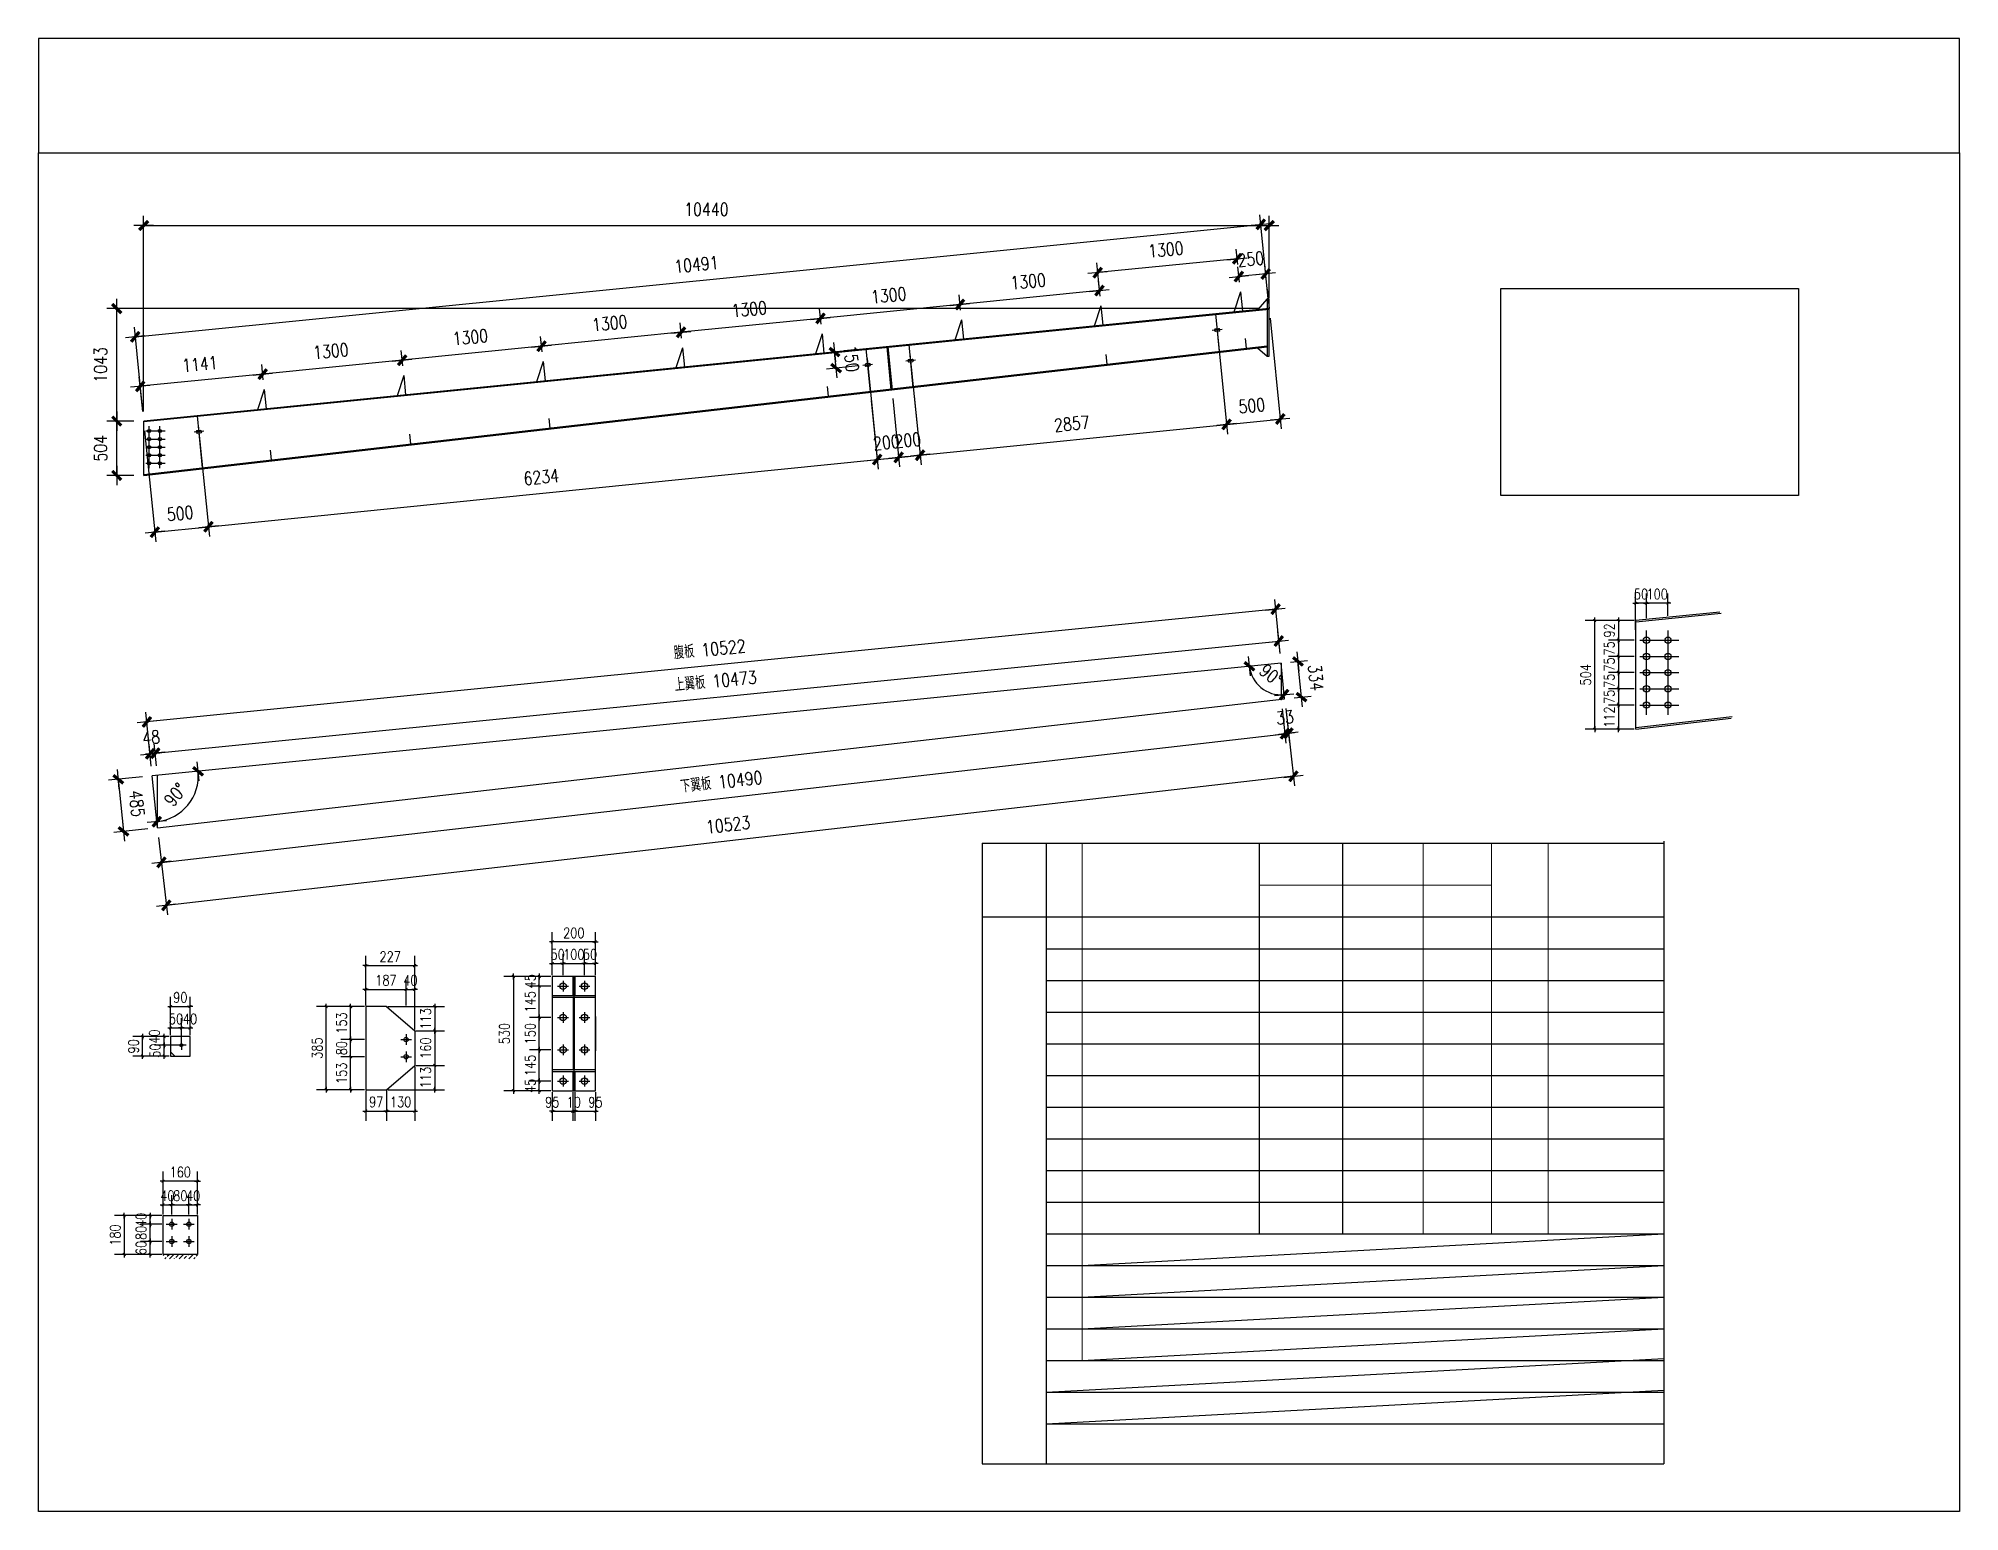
# Model space of a CAD drawing. Header units: millimetres. Extents: x 2287919 to 2522484, y -1845182 to -1736911.
# Drawn here: x 2469024 to 2486844, y -1812912 to -1799252 of the extents above; entities that cross this region are included whole.
import ezdxf

# ---------------------------------------------------------------- set-up
doc = ezdxf.new("R2010")
doc.units = ezdxf.units.MM
doc.header["$LTSCALE"] = 1000
doc.header["$PDMODE"] = 34
doc.layers.add('钢架', color=7, linetype='Continuous', lineweight=25)
doc.styles.add('DIM_FONT', font='simplex.shx', dxfattribs={"width": 0.8, "bigfont": 'hztxt.shx'})
doc.dimstyles.new('WGH(1)', dxfattribs={"dimscale": 1.2, "dimtxt": 100, "dimasz": 0.5, "dimexe": 75, "dimexo": 75, "dimgap": 75, "dimtad": 1, "dimdec": 0, "dimzin": 0, "dimdsep": 46, "dimtxsty": 'DIM_FONT', "dimblk1": '_DIMX', "dimblk2": '_DIMX', "dimsah": 1, "dimcen": 0.09, "dimclrd": 3, "dimclre": 3, "dimclrt": 7, "dimadec": 0, "dimazin": 0, "dimtfac": 1, "dimtdec": 0, "dimtix": 1, "dimtmove": 2, "dimatfit": 3, "dimldrblk": '_DIMX', "dimfxl": 1, "dimtolj": 1, "dimtzin": 0, "dimarcsym": 0})

msp = doc.modelspace()

# ---------------------------------------------------------------- blocks, each defined once
blk = doc.blocks.new('_DIMX')
blk.add_line((-150, 0), (150, 0))
at = {"const_width": 50}
blk.add_lwpolyline([(-70, -70), (70, 70)], dxfattribs=at)
blk = doc.blocks.new('*D1085')
at = {"color": 3, "lineweight": -2}
for p, q in [((2470507, -1802840), (2470610, -1803870)), ((2470009, -1802890), (2470113, -1803920)), ((2470105, -1803830), (2470601, -1803780))]:
    blk.add_line(p, q, dxfattribs=at)
at = {"layer": 'Defpoints', "color": 0}
for p in [(2470000, -1802800), (2470498, -1802750), (2470601, -1803780)]:
    blk.add_point(p, dxfattribs=at)
at = {"color": 3, "lineweight": -2, "xscale": 0.6, "yscale": 0.6, "zscale": 0.6}
for p, rotation in [((2470601, -1803780), 5.737914017903273), ((2470104, -1803830), 185.7379140179033)]:
    blk.add_blockref('_DIMX', p, dxfattribs=dict(at, rotation=rotation))
at = {"color": 7, "insert": (2470338, -1803656), "char_height": 120, "attachment_point": 5, "rotation": 5.7379, "style": 'DIM_FONT'}
blk.add_mtext('\\A1;500', dxfattribs=at)
blk = doc.blocks.new('*D1086')
at = {"color": 3, "lineweight": -2}
for p, q in [((2476710, -1802220), (2476813, -1803246)), ((2470507, -1802840), (2470610, -1803870)), ((2470602, -1803780), (2476804, -1803157))]:
    blk.add_line(p, q, dxfattribs=at)
at = {"layer": 'Defpoints', "color": 0}
for p in [(2476701, -1802131), (2470498, -1802750), (2476804, -1803157)]:
    blk.add_point(p, dxfattribs=at)
at = {"color": 3, "lineweight": -2, "xscale": 0.6, "yscale": 0.6, "zscale": 0.6}
for p, rotation in [((2476804, -1803157), 5.737914017908196), ((2470601, -1803780), 185.7379140179082)]:
    blk.add_blockref('_DIMX', p, dxfattribs=dict(at, rotation=rotation))
at = {"color": 7, "insert": (2473688, -1803319), "char_height": 120, "attachment_point": 5, "rotation": 5.7379, "style": 'DIM_FONT'}
blk.add_mtext('\\A1;6234', dxfattribs=at)
blk = doc.blocks.new('*D1087')
at = {"color": 3, "lineweight": -2}
for p, q in [((2476749, -1802614), (2476813, -1803246)), ((2476948, -1802591), (2477012, -1803226)), ((2476803, -1803157), (2476803, -1803157)), ((2476804, -1803157), (2477003, -1803137)), ((2477004, -1803137), (2477004, -1803137))]:
    blk.add_line(p, q, dxfattribs=at)
at = {"layer": 'Defpoints', "color": 0}
for p in [(2476740, -1802524), (2476939, -1802502), (2477003, -1803137)]:
    blk.add_point(p, dxfattribs=at)
at = {"color": 3, "lineweight": -2, "xscale": 0.6, "yscale": 0.6, "zscale": 0.6}
for p, rotation in [((2476804, -1803157), 5.737914017908174), ((2477003, -1803137), 185.7379140179082)]:
    blk.add_blockref('_DIMX', p, dxfattribs=dict(at, rotation=rotation))
at = {"color": 7, "insert": (2476889, -1802998), "char_height": 120, "attachment_point": 5, "rotation": 5.7379, "style": 'DIM_FONT'}
blk.add_mtext('\\A1;200', dxfattribs=at)
blk = doc.blocks.new('*D1088')
at = {"color": 3, "lineweight": -2}
for p, q in [((2476948, -1802591), (2477012, -1803226)), ((2477147, -1802568), (2477211, -1803206)), ((2477002, -1803137), (2477002, -1803137)), ((2477003, -1803137), (2477202, -1803117)), ((2477203, -1803117), (2477203, -1803117))]:
    blk.add_line(p, q, dxfattribs=at)
at = {"layer": 'Defpoints', "color": 0}
for p in [(2477138, -1802479), (2476939, -1802502), (2477202, -1803117)]:
    blk.add_point(p, dxfattribs=at)
at = {"color": 3, "lineweight": -2, "xscale": 0.6, "yscale": 0.6, "zscale": 0.6}
for p, rotation in [((2477003, -1803137), 5.737914017908174), ((2477202, -1803117), 185.7379140179082)]:
    blk.add_blockref('_DIMX', p, dxfattribs=dict(at, rotation=rotation))
at = {"color": 7, "insert": (2477088, -1802978), "char_height": 120, "attachment_point": 5, "rotation": 5.7379, "style": 'DIM_FONT'}
blk.add_mtext('\\A1;200', dxfattribs=at)
blk = doc.blocks.new('*D1089')
at = {"color": 3, "lineweight": -2}
for p, q in [((2479951, -1801897), (2480054, -1802921)), ((2477108, -1802181), (2477211, -1803206)), ((2477203, -1803117), (2480045, -1802831))]:
    blk.add_line(p, q, dxfattribs=at)
at = {"layer": 'Defpoints', "color": 0}
for p in [(2479942, -1801807), (2477099, -1802091), (2480045, -1802831)]:
    blk.add_point(p, dxfattribs=at)
at = {"color": 3, "lineweight": -2, "xscale": 0.6, "yscale": 0.6, "zscale": 0.6}
for p, rotation in [((2480045, -1802831), 5.737914017908196), ((2477202, -1803117), 185.7379140179082)]:
    blk.add_blockref('_DIMX', p, dxfattribs=dict(at, rotation=rotation))
at = {"color": 7, "insert": (2478609, -1802825), "char_height": 120, "attachment_point": 5, "rotation": 5.7379, "style": 'DIM_FONT'}
blk.add_mtext('\\A1;2857', dxfattribs=at)
blk = doc.blocks.new('*D1090')
at = {"color": 3, "lineweight": -2}
for p, q in [((2479951, -1801897), (2480054, -1802921)), ((2480449, -1801847), (2480552, -1802871)), ((2480046, -1802831), (2480542, -1802781))]:
    blk.add_line(p, q, dxfattribs=at)
at = {"layer": 'Defpoints', "color": 0}
for p in [(2480440, -1801757), (2479942, -1801807), (2480543, -1802781)]:
    blk.add_point(p, dxfattribs=at)
at = {"color": 3, "lineweight": -2, "xscale": 0.6, "yscale": 0.6, "zscale": 0.6}
for p, rotation in [((2480045, -1802831), 185.7379140179082), ((2480543, -1802781), 5.737914017908196)]:
    blk.add_blockref('_DIMX', p, dxfattribs=dict(at, rotation=rotation))
at = {"color": 7, "insert": (2480279, -1802657), "char_height": 120, "attachment_point": 5, "rotation": 5.7379, "style": 'DIM_FONT'}
blk.add_mtext('\\A1;500', dxfattribs=at)
blk = doc.blocks.new('*D1091')
at = {"color": 3, "lineweight": -2}
for p, q in [((2480164, -1801513), (2480150, -1801371)), ((2480413, -1801489), (2480399, -1801346)), ((2480159, -1801460), (2480158, -1801461)), ((2480408, -1801436), (2480159, -1801460)), ((2480408, -1801436), (2480409, -1801435))]:
    blk.add_line(p, q, dxfattribs=at)
at = {"layer": 'Defpoints', "color": 0}
for p in [(2480159, -1801460), (2480422, -1801578), (2480173, -1801603)]:
    blk.add_point(p, dxfattribs=at)
at = {"color": 3, "lineweight": -2, "xscale": 0.6, "yscale": 0.6, "zscale": 0.6}
for p, rotation in [((2480159, -1801460), 5.703750052739113), ((2480408, -1801436), 185.7037500527391)]:
    blk.add_blockref('_DIMX', p, dxfattribs=dict(at, rotation=rotation))
at = {"color": 7, "insert": (2480269, -1801299), "char_height": 120, "attachment_point": 5, "rotation": 5.7038, "style": 'DIM_FONT'}
blk.add_mtext('\\A1;250', dxfattribs=at)
blk = doc.blocks.new('*D1092')
at = {"color": 3, "lineweight": -2}
for p, q in [((2480148, -1801348), (2480134, -1801205)), ((2478871, -1801643), (2478840, -1801334)), ((2480142, -1801295), (2478850, -1801424))]:
    blk.add_line(p, q, dxfattribs=at)
at = {"layer": 'Defpoints', "color": 0}
for p in [(2478849, -1801424), (2480157, -1801437), (2478880, -1801732)]:
    blk.add_point(p, dxfattribs=at)
at = {"color": 3, "lineweight": -2, "xscale": 0.6, "yscale": 0.6, "zscale": 0.6}
for p, rotation in [((2480143, -1801295), 5.703750052739149), ((2478849, -1801424), 185.7037500527392)]:
    blk.add_blockref('_DIMX', p, dxfattribs=dict(at, rotation=rotation))
at = {"color": 7, "insert": (2479481, -1801210), "char_height": 120, "attachment_point": 5, "rotation": 5.7038, "style": 'DIM_FONT'}
blk.add_mtext('\\A1;1300', dxfattribs=at)
blk = doc.blocks.new('*D1093')
at = {"color": 3, "lineweight": -2}
for p, q in [((2478865, -1801590), (2477573, -1801719)), ((2478871, -1801643), (2478857, -1801500)), ((2477577, -1801772), (2477563, -1801629))]:
    blk.add_line(p, q, dxfattribs=at)
at = {"layer": 'Defpoints', "color": 0}
for p in [(2477572, -1801719), (2478880, -1801732), (2477586, -1801861)]:
    blk.add_point(p, dxfattribs=at)
at = {"color": 3, "lineweight": -2, "xscale": 0.6, "yscale": 0.6, "zscale": 0.6}
for p, rotation in [((2478866, -1801590), 5.703750052739149), ((2477572, -1801719), 185.7037500527392)]:
    blk.add_blockref('_DIMX', p, dxfattribs=dict(at, rotation=rotation))
at = {"color": 7, "insert": (2478204, -1801505), "char_height": 120, "attachment_point": 5, "rotation": 5.7038, "style": 'DIM_FONT'}
blk.add_mtext('\\A1;1300', dxfattribs=at)
blk = doc.blocks.new('*D1094')
at = {"color": 3, "lineweight": -2}
for p, q in [((2476284, -1801901), (2476269, -1801758)), ((2477571, -1801719), (2476279, -1801848)), ((2477577, -1801772), (2477563, -1801629))]:
    blk.add_line(p, q, dxfattribs=at)
at = {"layer": 'Defpoints', "color": 0}
for p in [(2476278, -1801848), (2477586, -1801861), (2476293, -1801991)]:
    blk.add_point(p, dxfattribs=at)
at = {"color": 3, "lineweight": -2, "xscale": 0.6, "yscale": 0.6, "zscale": 0.6}
for p, rotation in [((2477572, -1801719), 5.703750052739149), ((2476278, -1801848), 185.7037500527392)]:
    blk.add_blockref('_DIMX', p, dxfattribs=dict(at, rotation=rotation))
at = {"color": 7, "insert": (2476910, -1801634), "char_height": 120, "attachment_point": 5, "rotation": 5.7038, "style": 'DIM_FONT'}
blk.add_mtext('\\A1;1300', dxfattribs=at)
blk = doc.blocks.new('*D1095')
at = {"color": 3, "lineweight": -2}
for p, q in [((2476284, -1801901), (2476269, -1801758)), ((2474990, -1802030), (2474976, -1801888)), ((2476278, -1801848), (2474985, -1801977))]:
    blk.add_line(p, q, dxfattribs=at)
at = {"layer": 'Defpoints', "color": 0}
for p in [(2474985, -1801977), (2474999, -1802120), (2476293, -1801991)]:
    blk.add_point(p, dxfattribs=at)
at = {"color": 3, "lineweight": -2, "xscale": 0.6, "yscale": 0.6, "zscale": 0.6}
for p, rotation in [((2474985, -1801977), 185.7037500527392), ((2476278, -1801848), 5.703750052739149)]:
    blk.add_blockref('_DIMX', p, dxfattribs=dict(at, rotation=rotation))
at = {"color": 7, "insert": (2475617, -1801763), "char_height": 120, "attachment_point": 5, "rotation": 5.7038, "style": 'DIM_FONT'}
blk.add_mtext('\\A1;1300', dxfattribs=at)
blk = doc.blocks.new('*D1096')
at = {"color": 3, "lineweight": -2}
for p, q in [((2474990, -1802030), (2474976, -1801888)), ((2473697, -1802159), (2473682, -1802017)), ((2474984, -1801977), (2473692, -1802106))]:
    blk.add_line(p, q, dxfattribs=at)
at = {"layer": 'Defpoints', "color": 0}
for p in [(2473691, -1802106), (2474999, -1802120), (2473706, -1802249)]:
    blk.add_point(p, dxfattribs=at)
at = {"color": 3, "lineweight": -2, "xscale": 0.6, "yscale": 0.6, "zscale": 0.6}
for p, rotation in [((2474985, -1801977), 5.703750052739149), ((2473691, -1802106), 185.7037500527392)]:
    blk.add_blockref('_DIMX', p, dxfattribs=dict(at, rotation=rotation))
at = {"color": 7, "insert": (2474323, -1801893), "char_height": 120, "attachment_point": 5, "rotation": 5.7038, "style": 'DIM_FONT'}
blk.add_mtext('\\A1;1300', dxfattribs=at)
blk = doc.blocks.new('*D1097')
at = {"color": 3, "lineweight": -2}
for p, q in [((2473691, -1802106), (2472398, -1802236)), ((2473697, -1802159), (2473682, -1802017)), ((2472403, -1802289), (2472389, -1802146))]:
    blk.add_line(p, q, dxfattribs=at)
at = {"layer": 'Defpoints', "color": 0}
for p in [(2472398, -1802236), (2473706, -1802249), (2472412, -1802378)]:
    blk.add_point(p, dxfattribs=at)
at = {"color": 3, "lineweight": -2, "xscale": 0.6, "yscale": 0.6, "zscale": 0.6}
for p, rotation in [((2473691, -1802106), 5.703750052739149), ((2472398, -1802236), 185.7037500527392)]:
    blk.add_blockref('_DIMX', p, dxfattribs=dict(at, rotation=rotation))
at = {"color": 7, "insert": (2473030, -1802022), "char_height": 120, "attachment_point": 5, "rotation": 5.7038, "style": 'DIM_FONT'}
blk.add_mtext('\\A1;1300', dxfattribs=at)
blk = doc.blocks.new('*D1098')
at = {"color": 3, "lineweight": -2}
for p, q in [((2471109, -1802418), (2471095, -1802275)), ((2472397, -1802236), (2471105, -1802365)), ((2472403, -1802289), (2472389, -1802146))]:
    blk.add_line(p, q, dxfattribs=at)
at = {"layer": 'Defpoints', "color": 0}
for p in [(2471104, -1802365), (2472412, -1802378), (2471118, -1802507)]:
    blk.add_point(p, dxfattribs=at)
at = {"color": 3, "lineweight": -2, "xscale": 0.6, "yscale": 0.6, "zscale": 0.6}
for p, rotation in [((2471104, -1802365), 185.7037500527392), ((2472398, -1802236), 5.703750052739149)]:
    blk.add_blockref('_DIMX', p, dxfattribs=dict(at, rotation=rotation))
at = {"color": 7, "insert": (2471736, -1802151), "char_height": 120, "attachment_point": 5, "rotation": 5.7038, "style": 'DIM_FONT'}
blk.add_mtext('\\A1;1300', dxfattribs=at)
blk = doc.blocks.new('*D1099')
at = {"color": 3, "lineweight": -2}
for p, q in [((2471109, -1802418), (2471095, -1802275)), ((2469992, -1802710), (2469959, -1802389)), ((2471104, -1802365), (2469969, -1802478))]:
    blk.add_line(p, q, dxfattribs=at)
at = {"layer": 'Defpoints', "color": 0}
for p in [(2469968, -1802478), (2471118, -1802507), (2470000, -1802800)]:
    blk.add_point(p, dxfattribs=at)
at = {"color": 3, "lineweight": -2, "xscale": 0.6, "yscale": 0.6, "zscale": 0.6}
for p, rotation in [((2471104, -1802365), 5.703750052739149), ((2469968, -1802478), 185.7037500527392)]:
    blk.add_blockref('_DIMX', p, dxfattribs=dict(at, rotation=rotation))
at = {"color": 7, "insert": (2470521, -1802272), "char_height": 120, "attachment_point": 5, "rotation": 5.7038, "style": 'DIM_FONT'}
blk.add_mtext('\\A1;1141', dxfattribs=at)
blk = doc.blocks.new('*D1100')
at = {"color": 3, "lineweight": -2}
for p, q in [((2480350, -1801757), (2469660, -1801757)), ((2469750, -1802799), (2469750, -1801758)), ((2469910, -1802800), (2469660, -1802800))]:
    blk.add_line(p, q, dxfattribs=at)
at = {"layer": 'Defpoints', "color": 0}
for p in [(2469750, -1801757), (2480440, -1801757), (2470000, -1802800)]:
    blk.add_point(p, dxfattribs=at)
at = {"color": 3, "lineweight": -2, "xscale": 0.6, "yscale": 0.6, "zscale": 0.6}
for p, rotation in [((2469750, -1801757), 90), ((2469750, -1802800), 270)]:
    blk.add_blockref('_DIMX', p, dxfattribs=dict(at, rotation=rotation))
at = {"color": 7, "insert": (2469600, -1802279), "char_height": 120, "attachment_point": 5, "rotation": 90, "style": 'DIM_FONT'}
blk.add_mtext('\\A1;1043', dxfattribs=at)
blk = doc.blocks.new('*D1101')
at = {"color": 3, "lineweight": -2}
for p, q in [((2470000, -1802710), (2470000, -1800897)), ((2470001, -1800987), (2480439, -1800987)), ((2480440, -1801657), (2480440, -1800897))]:
    blk.add_line(p, q, dxfattribs=at)
at = {"layer": 'Defpoints', "color": 0}
for p in [(2480440, -1800987), (2480440, -1801747), (2470000, -1802800)]:
    blk.add_point(p, dxfattribs=at)
at = {"color": 3, "lineweight": -2, "xscale": 0.6, "yscale": 0.6, "zscale": 0.6, "rotation": 180}
blk.add_blockref('_DIMX', (2470000, -1800987), dxfattribs=at)
at = {"color": 3, "lineweight": -2, "xscale": 0.6, "yscale": 0.6, "zscale": 0.6}
blk.add_blockref('_DIMX', (2480440, -1800987), dxfattribs=at)
at = {"color": 7, "insert": (2475220, -1800837), "char_height": 120, "attachment_point": 5, "style": 'DIM_FONT'}
blk.add_mtext('\\A1;10440', dxfattribs=at)
blk = doc.blocks.new('*D1102')
at = {"color": 3, "lineweight": -2}
for p, q in [((2480431, -1801668), (2480353, -1800887)), ((2469923, -1802019), (2480361, -1800976)), ((2469992, -1802710), (2469914, -1801929))]:
    blk.add_line(p, q, dxfattribs=at)
at = {"layer": 'Defpoints', "color": 0}
for p in [(2480362, -1800976), (2480440, -1801757), (2470000, -1802800)]:
    blk.add_point(p, dxfattribs=at)
at = {"color": 3, "lineweight": -2, "xscale": 0.6, "yscale": 0.6, "zscale": 0.6}
for p, rotation in [((2480362, -1800976), 5.703750052842125), ((2469922, -1802019), 185.7037500528421)]:
    blk.add_blockref('_DIMX', p, dxfattribs=dict(at, rotation=rotation))
at = {"color": 7, "insert": (2475127, -1801348), "char_height": 120, "attachment_point": 5, "rotation": 5.7038, "style": 'DIM_FONT'}
blk.add_mtext('\\A1;10491', dxfattribs=at)
blk = doc.blocks.new('*D1105')
at = {"color": 3, "lineweight": -2}
for p, q in [((2469990, -1806099), (2469675, -1806130)), ((2469765, -1806122), (2469813, -1806604)), ((2470039, -1806582), (2469723, -1806614))]:
    blk.add_line(p, q, dxfattribs=at)
at = {"layer": 'Defpoints', "color": 0}
for p in [(2470080, -1806090), (2470128, -1806573), (2469813, -1806605)]:
    blk.add_point(p, dxfattribs=at)
at = {"color": 3, "lineweight": -2, "xscale": 0.6, "yscale": 0.6, "zscale": 0.6}
for p, rotation in [((2469765, -1806122), 95.70375005277484), ((2469813, -1806605), 275.7037500527748)]:
    blk.add_blockref('_DIMX', p, dxfattribs=dict(at, rotation=rotation))
at = {"color": 7, "insert": (2469938, -1806348), "char_height": 120, "attachment_point": 5, "rotation": 275.7038, "style": 'DIM_FONT'}
blk.add_mtext('\\A1;485', dxfattribs=at)
blk = doc.blocks.new('*D1106')
at = {"color": 3, "lineweight": -2}
for p, q in [((2480639, -1805035), (2480797, -1805020)), ((2480707, -1805028), (2480707, -1805027)), ((2480740, -1805360), (2480707, -1805029)), ((2480672, -1805367), (2480830, -1805351)), ((2480740, -1805361), (2480740, -1805362))]:
    blk.add_line(p, q, dxfattribs=at)
at = {"layer": 'Defpoints', "color": 0}
for p in [(2480550, -1805044), (2480707, -1805029), (2480583, -1805376)]:
    blk.add_point(p, dxfattribs=at)
at = {"color": 3, "lineweight": -2, "xscale": 0.6, "yscale": 0.6, "zscale": 0.6}
for p, rotation in [((2480707, -1805029), 275.7037500527845), ((2480740, -1805360), 95.70375005278446)]:
    blk.add_blockref('_DIMX', p, dxfattribs=dict(at, rotation=rotation))
at = {"color": 7, "insert": (2480873, -1805180), "char_height": 120, "attachment_point": 5, "rotation": 275.7038, "style": 'DIM_FONT'}
blk.add_mtext('\\A1;334', dxfattribs=at)
blk = doc.blocks.new('*D1107')
at = {"color": 3, "lineweight": -2}
for p, q in [((2470071, -1806000), (2470051, -1805796)), ((2470119, -1805996), (2470099, -1805791)), ((2470059, -1805885), (2470058, -1805885)), ((2470060, -1805885), (2470108, -1805880)), ((2470108, -1805880), (2470109, -1805880))]:
    blk.add_line(p, q, dxfattribs=at)
at = {"layer": 'Defpoints', "color": 0}
for p in [(2470108, -1805880), (2470080, -1806090), (2470128, -1806085)]:
    blk.add_point(p, dxfattribs=at)
at = {"color": 3, "lineweight": -2, "xscale": 0.6, "yscale": 0.6, "zscale": 0.6}
for p, rotation in [((2470060, -1805885), 5.703750053168646), ((2470108, -1805880), 185.7037500531686)]:
    blk.add_blockref('_DIMX', p, dxfattribs=dict(at, rotation=rotation))
at = {"color": 7, "insert": (2470069, -1805734), "char_height": 120, "attachment_point": 5, "rotation": 5.7038, "style": 'DIM_FONT'}
blk.add_mtext('\\A1;48', dxfattribs=at)
blk = doc.blocks.new('*D1108')
at = {"color": 3, "lineweight": -2}
for p, q in [((2480541, -1804955), (2480520, -1804750)), ((2470108, -1805880), (2480529, -1804840)), ((2470119, -1805996), (2470099, -1805791))]:
    blk.add_line(p, q, dxfattribs=at)
at = {"layer": 'Defpoints', "color": 0}
for p in [(2480529, -1804840), (2480550, -1805044), (2470128, -1806085)]:
    blk.add_point(p, dxfattribs=at)
at = {"color": 3, "lineweight": -2, "xscale": 0.6, "yscale": 0.6, "zscale": 0.6}
for p, rotation in [((2480529, -1804840), 5.703750053171312), ((2470108, -1805880), 185.7037500531713)]:
    blk.add_blockref('_DIMX', p, dxfattribs=dict(at, rotation=rotation))
at = {"color": 7, "insert": (2475304, -1805211), "char_height": 120, "attachment_point": 5, "rotation": 5.7038, "style": 'DIM_FONT'}
blk.add_mtext('\\A1;上翼板 10473', dxfattribs=at)
blk = doc.blocks.new('*D1109')
at = {"color": 3, "lineweight": -2}
for p, q in [((2480499, -1804544), (2470031, -1805590)), ((2480541, -1804955), (2480491, -1804454)), ((2470071, -1806000), (2470021, -1805500))]:
    blk.add_line(p, q, dxfattribs=at)
at = {"layer": 'Defpoints', "color": 0}
for p in [(2480550, -1805044), (2470030, -1805590), (2470080, -1806090)]:
    blk.add_point(p, dxfattribs=at)
at = {"color": 3, "lineweight": -2, "xscale": 0.6, "yscale": 0.6, "zscale": 0.6}
for p, rotation in [((2480500, -1804544), 5.703750052841388), ((2470030, -1805590), 185.7037500528413)]:
    blk.add_blockref('_DIMX', p, dxfattribs=dict(at, rotation=rotation))
at = {"color": 7, "insert": (2475250, -1804917), "char_height": 120, "attachment_point": 5, "rotation": 5.7038, "style": 'DIM_FONT'}
blk.add_mtext('\\A1;腹板 10522', dxfattribs=at)
blk = doc.blocks.new('*D1110')
at = {"color": 3, "lineweight": -2}
for p, q in [((2480560, -1805469), (2480596, -1805788)), ((2470165, -1806892), (2480586, -1805699)), ((2470138, -1806662), (2470175, -1806981))]:
    blk.add_line(p, q, dxfattribs=at)
at = {"layer": 'Defpoints', "color": 0}
for p in [(2480550, -1805380), (2480586, -1805699), (2470128, -1806573)]:
    blk.add_point(p, dxfattribs=at)
at = {"color": 3, "lineweight": -2, "xscale": 0.6, "yscale": 0.6, "zscale": 0.6}
for p, rotation in [((2480586, -1805699), 6.531281720880648), ((2470165, -1806892), 186.5312817208806)]:
    blk.add_blockref('_DIMX', p, dxfattribs=dict(at, rotation=rotation))
at = {"color": 7, "insert": (2475358, -1806146), "char_height": 120, "attachment_point": 5, "rotation": 6.5313, "style": 'DIM_FONT'}
blk.add_mtext('\\A1;下翼板 10490', dxfattribs=at)
blk = doc.blocks.new('*D1111')
at = {"color": 3, "lineweight": -2}
for p, q in [((2480560, -1805469), (2480596, -1805788)), ((2480593, -1805466), (2480630, -1805784)), ((2480586, -1805699), (2480585, -1805699)), ((2480586, -1805699), (2480619, -1805695)), ((2480620, -1805695), (2480621, -1805695))]:
    blk.add_line(p, q, dxfattribs=at)
at = {"layer": 'Defpoints', "color": 0}
for p in [(2480550, -1805380), (2480583, -1805376), (2480619, -1805695)]:
    blk.add_point(p, dxfattribs=at)
at = {"color": 3, "lineweight": -2, "xscale": 0.6, "yscale": 0.6, "zscale": 0.6}
for p, rotation in [((2480586, -1805699), 6.531281720855384), ((2480619, -1805695), 186.5312817208554)]:
    blk.add_blockref('_DIMX', p, dxfattribs=dict(at, rotation=rotation))
at = {"color": 7, "insert": (2480586, -1805548), "char_height": 120, "attachment_point": 5, "rotation": 6.5313, "style": 'DIM_FONT'}
blk.add_mtext('\\A1;33', dxfattribs=at)
blk = doc.blocks.new('*D1112')
at = {"color": 3, "lineweight": -2}
for p, q in [((2480593, -1805466), (2480675, -1806183)), ((2480664, -1806094), (2470211, -1807291)), ((2470138, -1806662), (2470221, -1807380))]:
    blk.add_line(p, q, dxfattribs=at)
at = {"layer": 'Defpoints', "color": 0}
for p in [(2480583, -1805376), (2470128, -1806573), (2470210, -1807291)]:
    blk.add_point(p, dxfattribs=at)
at = {"color": 3, "lineweight": -2, "xscale": 0.6, "yscale": 0.6, "zscale": 0.6}
for p, rotation in [((2480665, -1806094), 6.531281720879526), ((2470210, -1807291), 186.5312817208795)]:
    blk.add_blockref('_DIMX', p, dxfattribs=dict(at, rotation=rotation))
at = {"color": 7, "insert": (2475421, -1806543), "char_height": 120, "attachment_point": 5, "rotation": 6.5313, "style": 'DIM_FONT'}
blk.add_mtext('\\A1;10523', dxfattribs=at)
blk = doc.blocks.new('*D1103')
at = {"color": 3, "lineweight": -2}
blk.add_arc((2470080, -1806090), 427, 275.7843, 5.6232, dxfattribs=at)
at = {"layer": 'Defpoints', "color": 0}
for p in [(2480550, -1805044), (2470080, -1806090), (2470080, -1806090), (2470128, -1806573), (2470329, -1806437)]:
    blk.add_point(p, dxfattribs=at)
at = {"color": 3, "lineweight": -2, "xscale": 0.6, "yscale": 0.6, "zscale": 0.6}
for p, rotation in [((2470505, -1806048), 95.66347215775548), ((2470122, -1806515), 185.7440279478449)]:
    blk.add_blockref('_DIMX', p, dxfattribs=dict(at, rotation=rotation))
at = {"color": 7, "insert": (2470294, -1806265), "char_height": 120, "attachment_point": 5, "rotation": 50.7038, "style": 'DIM_FONT'}
blk.add_mtext('\\A1;90°', dxfattribs=at)
blk = doc.blocks.new('*D1104')
at = {"color": 3, "lineweight": -2}
blk.add_arc((2480550, -1805044), 294, 185.8205, 275.587, dxfattribs=at)
at = {"layer": 'Defpoints', "color": 0}
for p in [(2480550, -1805044), (2480550, -1805044), (2480311, -1805216), (2480583, -1805376), (2470080, -1806090)]:
    blk.add_point(p, dxfattribs=at)
at = {"color": 3, "lineweight": -2, "xscale": 0.6, "yscale": 0.6, "zscale": 0.6}
for p, rotation in [((2480257, -1805074), 95.76214294693243), ((2480579, -1805337), 5.645357158691952)]:
    blk.add_blockref('_DIMX', p, dxfattribs=dict(at, rotation=rotation))
at = {"color": 7, "insert": (2480458, -1805156), "char_height": 120, "attachment_point": 5, "rotation": 320.7038, "style": 'DIM_FONT'}
blk.add_mtext('\\A1;90°', dxfattribs=at)
blk = doc.blocks.new('*D1113')
at = {"color": 3, "lineweight": -2}
for p, q in [((2476612, -1802140), (2476318, -1802169)), ((2476627, -1802289), (2476333, -1802318)), ((2476408, -1802160), (2476408, -1802159)), ((2476423, -1802309), (2476408, -1802160)), ((2476423, -1802310), (2476423, -1802311))]:
    blk.add_line(p, q, dxfattribs=at)
at = {"layer": 'Defpoints', "color": 0}
for p in [(2476701, -1802131), (2476408, -1802160), (2476716, -1802280)]:
    blk.add_point(p, dxfattribs=at)
at = {"color": 3, "lineweight": -2, "xscale": 0.6, "yscale": 0.6, "zscale": 0.6}
for p, rotation in [((2476408, -1802160), 275.7379140179862), ((2476423, -1802309), 95.73791401798614)]:
    blk.add_blockref('_DIMX', p, dxfattribs=dict(at, rotation=rotation))
at = {"color": 7, "insert": (2476565, -1802220), "char_height": 120, "attachment_point": 5, "rotation": 275.7379, "style": 'DIM_FONT'}
blk.add_mtext('\\A1;150', dxfattribs=at)
blk = doc.blocks.new('*D1117')
at = {"color": 3, "lineweight": -2}
for p, q in [((2470324, -1808588), (2470100, -1808588)), ((2470238, -1808688), (2470100, -1808688)), ((2470190, -1808587.82), (2470190, -1808587.64)), ((2470190, -1808688), (2470190, -1808588)), ((2470190, -1808688.18), (2470190, -1808688.36))]:
    blk.add_line(p, q, dxfattribs=at)
at = {"layer": 'Defpoints', "color": 0}
for p in [(2470190, -1808588), (2470250, -1808688), (2470336, -1808588)]:
    blk.add_point(p, dxfattribs=at)
at = {"color": 3, "lineweight": -2, "xscale": 0.18, "yscale": 0.18, "zscale": 0.18}
for p, rotation in [((2470190, -1808588), 270), ((2470190, -1808688), 90)]:
    blk.add_blockref('_DIMX', p, dxfattribs=dict(at, rotation=rotation))
at = {"color": 7, "insert": (2470106, -1808638), "char_height": 96, "attachment_point": 5, "rotation": 90, "style": 'DIM_FONT'}
blk.add_mtext('\\A1;50', dxfattribs=at)
blk = doc.blocks.new('*D1118')
at = {"color": 3, "lineweight": -2}
for p, q in [((2470238, -1808508), (2470100, -1808508)), ((2470190, -1808587.82), (2470190, -1808508.18)), ((2470324, -1808588), (2470100, -1808588))]:
    blk.add_line(p, q, dxfattribs=at)
at = {"layer": 'Defpoints', "color": 0}
for p in [(2470190, -1808508), (2470250, -1808508), (2470336, -1808588)]:
    blk.add_point(p, dxfattribs=at)
at = {"color": 3, "lineweight": -2, "xscale": 0.18, "yscale": 0.18, "zscale": 0.18}
for p, rotation in [((2470190, -1808508), 90), ((2470190, -1808588), 270)]:
    blk.add_blockref('_DIMX', p, dxfattribs=dict(at, rotation=rotation))
at = {"color": 7, "insert": (2470100, -1808508), "char_height": 96, "attachment_point": 5, "rotation": 90, "style": 'DIM_FONT'}
blk.add_mtext('\\A1;40', dxfattribs=at)
blk = doc.blocks.new('*D1119')
at = {"color": 3, "lineweight": -2}
for p, q in [((2470250, -1808496), (2470250, -1808338)), ((2470350, -1808562), (2470350, -1808338)), ((2470249.82, -1808428), (2470249.64, -1808428)), ((2470250, -1808428), (2470350, -1808428)), ((2470350.18, -1808428), (2470350.36, -1808428))]:
    blk.add_line(p, q, dxfattribs=at)
at = {"layer": 'Defpoints', "color": 0}
for p in [(2470250, -1808508), (2470350, -1808428), (2470350, -1808574)]:
    blk.add_point(p, dxfattribs=at)
at = {"color": 3, "lineweight": -2, "xscale": 0.18, "yscale": 0.18, "zscale": 0.18}
blk.add_blockref('_DIMX', (2470250, -1808428), dxfattribs=at)
at = {"color": 3, "lineweight": -2, "xscale": 0.18, "yscale": 0.18, "zscale": 0.18, "rotation": 180}
blk.add_blockref('_DIMX', (2470350, -1808428), dxfattribs=at)
at = {"color": 7, "insert": (2470300, -1808344), "char_height": 96, "attachment_point": 5, "style": 'DIM_FONT'}
blk.add_mtext('\\A1;50', dxfattribs=at)
blk = doc.blocks.new('*D1120')
at = {"color": 3, "lineweight": -2}
for p, q in [((2470350, -1808562), (2470350, -1808338)), ((2470430, -1808496), (2470430, -1808338)), ((2470350.18, -1808428), (2470429.82, -1808428))]:
    blk.add_line(p, q, dxfattribs=at)
at = {"layer": 'Defpoints', "color": 0}
for p in [(2470430, -1808428), (2470430, -1808508), (2470350, -1808574)]:
    blk.add_point(p, dxfattribs=at)
at = {"color": 3, "lineweight": -2, "xscale": 0.18, "yscale": 0.18, "zscale": 0.18, "rotation": 180}
blk.add_blockref('_DIMX', (2470350, -1808428), dxfattribs=at)
at = {"color": 3, "lineweight": -2, "xscale": 0.18, "yscale": 0.18, "zscale": 0.18}
blk.add_blockref('_DIMX', (2470430, -1808428), dxfattribs=at)
at = {"color": 7, "insert": (2470430, -1808344), "char_height": 96, "attachment_point": 5, "style": 'DIM_FONT'}
blk.add_mtext('\\A1;40', dxfattribs=at)
blk = doc.blocks.new('*D1121')
at = {"color": 3, "lineweight": -2}
for p, q in [((2470250, -1808496), (2470250, -1808138)), ((2470430, -1808496), (2470430, -1808138)), ((2470249.82, -1808228), (2470249.64, -1808228)), ((2470250, -1808228), (2470430, -1808228)), ((2470430.18, -1808228), (2470430.36, -1808228))]:
    blk.add_line(p, q, dxfattribs=at)
at = {"layer": 'Defpoints', "color": 0}
for p in [(2470430, -1808228), (2470250, -1808508), (2470430, -1808508)]:
    blk.add_point(p, dxfattribs=at)
at = {"color": 3, "lineweight": -2, "xscale": 0.18, "yscale": 0.18, "zscale": 0.18}
blk.add_blockref('_DIMX', (2470250, -1808228), dxfattribs=at)
at = {"color": 3, "lineweight": -2, "xscale": 0.18, "yscale": 0.18, "zscale": 0.18, "rotation": 180}
blk.add_blockref('_DIMX', (2470430, -1808228), dxfattribs=at)
at = {"color": 7, "insert": (2470340, -1808144), "char_height": 96, "attachment_point": 5, "style": 'DIM_FONT'}
blk.add_mtext('\\A1;90', dxfattribs=at)
blk = doc.blocks.new('*D1122')
at = {"color": 3, "lineweight": -2}
for p, q in [((2470238, -1808508), (2469900, -1808508)), ((2469990, -1808507.82), (2469990, -1808507.64)), ((2469990, -1808688), (2469990, -1808508)), ((2470238, -1808688), (2469900, -1808688)), ((2469990, -1808688.18), (2469990, -1808688.36))]:
    blk.add_line(p, q, dxfattribs=at)
at = {"layer": 'Defpoints', "color": 0}
for p in [(2469990, -1808508), (2470250, -1808508), (2470250, -1808688)]:
    blk.add_point(p, dxfattribs=at)
at = {"color": 3, "lineweight": -2, "xscale": 0.18, "yscale": 0.18, "zscale": 0.18}
for p, rotation in [((2469990, -1808508), 270), ((2469990, -1808688), 90)]:
    blk.add_blockref('_DIMX', p, dxfattribs=dict(at, rotation=rotation))
at = {"color": 7, "insert": (2469906, -1808598), "char_height": 96, "attachment_point": 5, "rotation": 90, "style": 'DIM_FONT'}
blk.add_mtext('\\A1;90', dxfattribs=at)
blk = doc.blocks.new('*D1123')
at = {"color": 3, "lineweight": -2}
for p, q in [((2470168, -1810408), (2469970, -1810408)), ((2470060, -1810407.82), (2470060, -1810407.64)), ((2470060, -1810528), (2470060, -1810408)), ((2470168, -1810528), (2469970, -1810528)), ((2470060, -1810528.18), (2470060, -1810528.36))]:
    blk.add_line(p, q, dxfattribs=at)
at = {"layer": 'Defpoints', "color": 0}
for p in [(2470060, -1810408), (2470180, -1810408), (2470180, -1810528)]:
    blk.add_point(p, dxfattribs=at)
at = {"color": 3, "lineweight": -2, "xscale": 0.18, "yscale": 0.18, "zscale": 0.18}
for p, rotation in [((2470060, -1810408), 270), ((2470060, -1810528), 90)]:
    blk.add_blockref('_DIMX', p, dxfattribs=dict(at, rotation=rotation))
at = {"color": 7, "insert": (2469976, -1810468), "char_height": 96, "attachment_point": 5, "rotation": 90, "style": 'DIM_FONT'}
blk.add_mtext('\\A1;60', dxfattribs=at)
blk = doc.blocks.new('*D1114')
at = {"color": 3, "lineweight": -2}
for p, q in [((2470168, -1810248), (2469970, -1810248)), ((2470060, -1810247.82), (2470060, -1810247.64)), ((2470060, -1810408), (2470060, -1810248)), ((2470168, -1810408), (2469970, -1810408)), ((2470060, -1810408.18), (2470060, -1810408.36))]:
    blk.add_line(p, q, dxfattribs=at)
at = {"layer": 'Defpoints', "color": 0}
for p in [(2470060, -1810248), (2470180, -1810248), (2470180, -1810408)]:
    blk.add_point(p, dxfattribs=at)
at = {"color": 3, "lineweight": -2, "xscale": 0.18, "yscale": 0.18, "zscale": 0.18}
for p, rotation in [((2470060, -1810248), 270), ((2470060, -1810408), 90)]:
    blk.add_blockref('_DIMX', p, dxfattribs=dict(at, rotation=rotation))
at = {"color": 7, "insert": (2469976, -1810328), "char_height": 96, "attachment_point": 5, "rotation": 90, "style": 'DIM_FONT'}
blk.add_mtext('\\A1;80', dxfattribs=at)
blk = doc.blocks.new('*D1124')
at = {"color": 3, "lineweight": -2}
for p, q in [((2470168, -1810168), (2469970, -1810168)), ((2470168, -1810248), (2469970, -1810248)), ((2470060, -1810167.82), (2470060, -1810167.64)), ((2470060, -1810248), (2470060, -1810168)), ((2470060, -1810248.18), (2470060, -1810248.36))]:
    blk.add_line(p, q, dxfattribs=at)
at = {"layer": 'Defpoints', "color": 0}
for p in [(2470060, -1810168), (2470180, -1810168), (2470180, -1810248)]:
    blk.add_point(p, dxfattribs=at)
at = {"color": 3, "lineweight": -2, "xscale": 0.18, "yscale": 0.18, "zscale": 0.18}
for p, rotation in [((2470060, -1810168), 270), ((2470060, -1810248), 90)]:
    blk.add_blockref('_DIMX', p, dxfattribs=dict(at, rotation=rotation))
at = {"color": 7, "insert": (2469976, -1810208), "char_height": 96, "attachment_point": 5, "rotation": 90, "style": 'DIM_FONT'}
blk.add_mtext('\\A1;40', dxfattribs=at)
blk = doc.blocks.new('*D1115')
at = {"color": 3, "lineweight": -2}
for p, q in [((2470179.82, -1810068), (2470179.64, -1810068)), ((2470180, -1810156), (2470180, -1809978)), ((2470180, -1810068), (2470260, -1810068)), ((2470260, -1810156), (2470260, -1809978)), ((2470260.18, -1810068), (2470260.36, -1810068))]:
    blk.add_line(p, q, dxfattribs=at)
at = {"layer": 'Defpoints', "color": 0}
for p in [(2470260, -1810068), (2470180, -1810168), (2470260, -1810168)]:
    blk.add_point(p, dxfattribs=at)
at = {"color": 3, "lineweight": -2, "xscale": 0.18, "yscale": 0.18, "zscale": 0.18}
blk.add_blockref('_DIMX', (2470180, -1810068), dxfattribs=at)
at = {"color": 3, "lineweight": -2, "xscale": 0.18, "yscale": 0.18, "zscale": 0.18, "rotation": 180}
blk.add_blockref('_DIMX', (2470260, -1810068), dxfattribs=at)
at = {"color": 7, "insert": (2470220, -1809984), "char_height": 96, "attachment_point": 5, "style": 'DIM_FONT'}
blk.add_mtext('\\A1;40', dxfattribs=at)
blk = doc.blocks.new('*D1116')
at = {"color": 3, "lineweight": -2}
for p, q in [((2470259.82, -1810068), (2470259.64, -1810068)), ((2470260, -1810156), (2470260, -1809978)), ((2470260, -1810068), (2470420, -1810068)), ((2470420, -1810156), (2470420, -1809978)), ((2470420.18, -1810068), (2470420.36, -1810068))]:
    blk.add_line(p, q, dxfattribs=at)
at = {"layer": 'Defpoints', "color": 0}
for p in [(2470420, -1810068), (2470260, -1810168), (2470420, -1810168)]:
    blk.add_point(p, dxfattribs=at)
at = {"color": 3, "lineweight": -2, "xscale": 0.18, "yscale": 0.18, "zscale": 0.18}
blk.add_blockref('_DIMX', (2470260, -1810068), dxfattribs=at)
at = {"color": 3, "lineweight": -2, "xscale": 0.18, "yscale": 0.18, "zscale": 0.18, "rotation": 180}
blk.add_blockref('_DIMX', (2470420, -1810068), dxfattribs=at)
at = {"color": 7, "insert": (2470340, -1809984), "char_height": 96, "attachment_point": 5, "style": 'DIM_FONT'}
blk.add_mtext('\\A1;80', dxfattribs=at)
blk = doc.blocks.new('*D1125')
at = {"color": 3, "lineweight": -2}
for p, q in [((2470419.82, -1810068), (2470419.64, -1810068)), ((2470420, -1810156), (2470420, -1809978)), ((2470420, -1810068), (2470500, -1810068)), ((2470500, -1810156), (2470500, -1809978)), ((2470500.18, -1810068), (2470500.36, -1810068))]:
    blk.add_line(p, q, dxfattribs=at)
at = {"layer": 'Defpoints', "color": 0}
for p in [(2470500, -1810068), (2470420, -1810168), (2470500, -1810168)]:
    blk.add_point(p, dxfattribs=at)
at = {"color": 3, "lineweight": -2, "xscale": 0.18, "yscale": 0.18, "zscale": 0.18}
blk.add_blockref('_DIMX', (2470420, -1810068), dxfattribs=at)
at = {"color": 3, "lineweight": -2, "xscale": 0.18, "yscale": 0.18, "zscale": 0.18, "rotation": 180}
blk.add_blockref('_DIMX', (2470500, -1810068), dxfattribs=at)
at = {"color": 7, "insert": (2470460, -1809984), "char_height": 96, "attachment_point": 5, "style": 'DIM_FONT'}
blk.add_mtext('\\A1;40', dxfattribs=at)
blk = doc.blocks.new('*D1126')
at = {"color": 3, "lineweight": -2}
for p, q in [((2470168, -1810168), (2469730, -1810168)), ((2469820, -1810168.18), (2469820, -1810527.82)), ((2470168, -1810528), (2469730, -1810528))]:
    blk.add_line(p, q, dxfattribs=at)
at = {"layer": 'Defpoints', "color": 0}
for p in [(2470180, -1810168), (2469820, -1810528), (2470180, -1810528)]:
    blk.add_point(p, dxfattribs=at)
at = {"color": 3, "lineweight": -2, "xscale": 0.18, "yscale": 0.18, "zscale": 0.18}
for p, rotation in [((2469820, -1810168), 90), ((2469820, -1810528), 270)]:
    blk.add_blockref('_DIMX', p, dxfattribs=dict(at, rotation=rotation))
at = {"color": 7, "insert": (2469736, -1810348), "char_height": 96, "attachment_point": 5, "rotation": 90, "style": 'DIM_FONT'}
blk.add_mtext('\\A1;180', dxfattribs=at)
blk = doc.blocks.new('*D1127')
at = {"color": 3, "lineweight": -2}
for p, q in [((2470180, -1810156), (2470180, -1809758)), ((2470500, -1810156), (2470500, -1809758)), ((2470499.82, -1809848), (2470180.18, -1809848))]:
    blk.add_line(p, q, dxfattribs=at)
at = {"layer": 'Defpoints', "color": 0}
for p in [(2470180, -1809848), (2470180, -1810168), (2470500, -1810168)]:
    blk.add_point(p, dxfattribs=at)
at = {"color": 3, "lineweight": -2, "xscale": 0.18, "yscale": 0.18, "zscale": 0.18, "rotation": 180}
blk.add_blockref('_DIMX', (2470180, -1809848), dxfattribs=at)
at = {"color": 3, "lineweight": -2, "xscale": 0.18, "yscale": 0.18, "zscale": 0.18}
blk.add_blockref('_DIMX', (2470500, -1809848), dxfattribs=at)
at = {"color": 7, "insert": (2470340, -1809764), "char_height": 96, "attachment_point": 5, "style": 'DIM_FONT'}
blk.add_mtext('\\A1;160', dxfattribs=at)
blk = doc.blocks.new('*D1128')
at = {"color": 3, "lineweight": -2}
for p, q in [((2473778, -1808920), (2473580, -1808920)), ((2473778, -1809010), (2473580, -1809010)), ((2473670, -1808919.82), (2473670, -1808919.64)), ((2473670, -1809010), (2473670, -1808920)), ((2473670, -1809010.18), (2473670, -1809010.36))]:
    blk.add_line(p, q, dxfattribs=at)
at = {"layer": 'Defpoints', "color": 0}
for p in [(2473670, -1808920), (2473790, -1808920), (2473790, -1809010)]:
    blk.add_point(p, dxfattribs=at)
at = {"color": 3, "lineweight": -2, "xscale": 0.18, "yscale": 0.18, "zscale": 0.18}
for p, rotation in [((2473670, -1808920), 270), ((2473670, -1809010), 90)]:
    blk.add_blockref('_DIMX', p, dxfattribs=dict(at, rotation=rotation))
at = {"color": 7, "insert": (2473586, -1808965), "char_height": 96, "attachment_point": 5, "rotation": 90, "style": 'DIM_FONT'}
blk.add_mtext('\\A1;45', dxfattribs=at)
blk = doc.blocks.new('*D1129')
at = {"color": 3, "lineweight": -2}
for p, q in [((2473778, -1808630), (2473580, -1808630)), ((2473670, -1808919.82), (2473670, -1808630.18)), ((2473778, -1808920), (2473580, -1808920))]:
    blk.add_line(p, q, dxfattribs=at)
at = {"layer": 'Defpoints', "color": 0}
for p in [(2473670, -1808630), (2473790, -1808630), (2473790, -1808920)]:
    blk.add_point(p, dxfattribs=at)
at = {"color": 3, "lineweight": -2, "xscale": 0.18, "yscale": 0.18, "zscale": 0.18}
for p, rotation in [((2473670, -1808630), 90), ((2473670, -1808920), 270)]:
    blk.add_blockref('_DIMX', p, dxfattribs=dict(at, rotation=rotation))
at = {"color": 7, "insert": (2473586, -1808775), "char_height": 96, "attachment_point": 5, "rotation": 90, "style": 'DIM_FONT'}
blk.add_mtext('\\A1;145', dxfattribs=at)
blk = doc.blocks.new('*D1130')
at = {"color": 3, "lineweight": -2}
for p, q in [((2473778, -1808330), (2473580, -1808330)), ((2473670, -1808629.82), (2473670, -1808330.18)), ((2473778, -1808630), (2473580, -1808630))]:
    blk.add_line(p, q, dxfattribs=at)
at = {"layer": 'Defpoints', "color": 0}
for p in [(2473670, -1808330), (2473790, -1808330), (2473790, -1808630)]:
    blk.add_point(p, dxfattribs=at)
at = {"color": 3, "lineweight": -2, "xscale": 0.18, "yscale": 0.18, "zscale": 0.18}
for p, rotation in [((2473670, -1808330), 90), ((2473670, -1808630), 270)]:
    blk.add_blockref('_DIMX', p, dxfattribs=dict(at, rotation=rotation))
at = {"color": 7, "insert": (2473586, -1808480), "char_height": 96, "attachment_point": 5, "rotation": 90, "style": 'DIM_FONT'}
blk.add_mtext('\\A1;150', dxfattribs=at)
blk = doc.blocks.new('*D1131')
at = {"color": 3, "lineweight": -2}
for p, q in [((2473778, -1808040), (2473580, -1808040)), ((2473670, -1808329.82), (2473670, -1808040.18)), ((2473778, -1808330), (2473580, -1808330))]:
    blk.add_line(p, q, dxfattribs=at)
at = {"layer": 'Defpoints', "color": 0}
for p in [(2473670, -1808040), (2473790, -1808040), (2473790, -1808330)]:
    blk.add_point(p, dxfattribs=at)
at = {"color": 3, "lineweight": -2, "xscale": 0.18, "yscale": 0.18, "zscale": 0.18}
for p, rotation in [((2473670, -1808040), 90), ((2473670, -1808330), 270)]:
    blk.add_blockref('_DIMX', p, dxfattribs=dict(at, rotation=rotation))
at = {"color": 7, "insert": (2473586, -1808185), "char_height": 96, "attachment_point": 5, "rotation": 90, "style": 'DIM_FONT'}
blk.add_mtext('\\A1;145', dxfattribs=at)
blk = doc.blocks.new('*D1132')
at = {"color": 3, "lineweight": -2}
for p, q in [((2473778, -1807950), (2473580, -1807950)), ((2473670, -1807949.82), (2473670, -1807949.64)), ((2473670, -1808040), (2473670, -1807950)), ((2473778, -1808040), (2473580, -1808040)), ((2473670, -1808040.18), (2473670, -1808040.36))]:
    blk.add_line(p, q, dxfattribs=at)
at = {"layer": 'Defpoints', "color": 0}
for p in [(2473670, -1807950), (2473790, -1807950), (2473790, -1808040)]:
    blk.add_point(p, dxfattribs=at)
at = {"color": 3, "lineweight": -2, "xscale": 0.18, "yscale": 0.18, "zscale": 0.18}
for p, rotation in [((2473670, -1807950), 270), ((2473670, -1808040), 90)]:
    blk.add_blockref('_DIMX', p, dxfattribs=dict(at, rotation=rotation))
at = {"color": 7, "insert": (2473586, -1807995), "char_height": 96, "attachment_point": 5, "rotation": 90, "style": 'DIM_FONT'}
blk.add_mtext('\\A1;45', dxfattribs=at)
blk = doc.blocks.new('*D1133')
at = {"color": 3, "lineweight": -2}
for p, q in [((2473789.82, -1807830), (2473789.64, -1807830)), ((2473790, -1807938), (2473790, -1807740)), ((2473790, -1807830), (2473890, -1807830)), ((2473890, -1807938), (2473890, -1807740)), ((2473890.18, -1807830), (2473890.36, -1807830))]:
    blk.add_line(p, q, dxfattribs=at)
at = {"layer": 'Defpoints', "color": 0}
for p in [(2473890, -1807830), (2473790, -1807950), (2473890, -1807950)]:
    blk.add_point(p, dxfattribs=at)
at = {"color": 3, "lineweight": -2, "xscale": 0.18, "yscale": 0.18, "zscale": 0.18}
blk.add_blockref('_DIMX', (2473790, -1807830), dxfattribs=at)
at = {"color": 3, "lineweight": -2, "xscale": 0.18, "yscale": 0.18, "zscale": 0.18, "rotation": 180}
blk.add_blockref('_DIMX', (2473890, -1807830), dxfattribs=at)
at = {"color": 7, "insert": (2473840, -1807746), "char_height": 96, "attachment_point": 5, "style": 'DIM_FONT'}
blk.add_mtext('\\A1;50', dxfattribs=at)
blk = doc.blocks.new('*D1134')
at = {"color": 3, "lineweight": -2}
for p, q in [((2473889.82, -1807830), (2473889.64, -1807830)), ((2473890, -1807938), (2473890, -1807740)), ((2473890, -1807830), (2474090, -1807830)), ((2474090, -1807938), (2474090, -1807740)), ((2474090.18, -1807830), (2474090.36, -1807830))]:
    blk.add_line(p, q, dxfattribs=at)
at = {"layer": 'Defpoints', "color": 0}
for p in [(2474090, -1807830), (2473890, -1807950), (2474090, -1807950)]:
    blk.add_point(p, dxfattribs=at)
at = {"color": 3, "lineweight": -2, "xscale": 0.18, "yscale": 0.18, "zscale": 0.18}
blk.add_blockref('_DIMX', (2473890, -1807830), dxfattribs=at)
at = {"color": 3, "lineweight": -2, "xscale": 0.18, "yscale": 0.18, "zscale": 0.18, "rotation": 180}
blk.add_blockref('_DIMX', (2474090, -1807830), dxfattribs=at)
at = {"color": 7, "insert": (2473990, -1807746), "char_height": 96, "attachment_point": 5, "style": 'DIM_FONT'}
blk.add_mtext('\\A1;100', dxfattribs=at)
blk = doc.blocks.new('*D1136')
at = {"color": 3, "lineweight": -2}
for p, q in [((2474089.82, -1807830), (2474089.64, -1807830)), ((2474090, -1807938), (2474090, -1807740)), ((2474090, -1807830), (2474190, -1807830)), ((2474190, -1807938), (2474190, -1807740)), ((2474190.18, -1807830), (2474190.36, -1807830))]:
    blk.add_line(p, q, dxfattribs=at)
at = {"layer": 'Defpoints', "color": 0}
for p in [(2474190, -1807830), (2474090, -1807950), (2474190, -1807950)]:
    blk.add_point(p, dxfattribs=at)
at = {"color": 3, "lineweight": -2, "xscale": 0.18, "yscale": 0.18, "zscale": 0.18}
blk.add_blockref('_DIMX', (2474090, -1807830), dxfattribs=at)
at = {"color": 3, "lineweight": -2, "xscale": 0.18, "yscale": 0.18, "zscale": 0.18, "rotation": 180}
blk.add_blockref('_DIMX', (2474190, -1807830), dxfattribs=at)
at = {"color": 7, "insert": (2474140, -1807746), "char_height": 96, "attachment_point": 5, "style": 'DIM_FONT'}
blk.add_mtext('\\A1;50', dxfattribs=at)
blk = doc.blocks.new('*D1137')
at = {"color": 3, "lineweight": -2}
for p, q in [((2473790, -1807938), (2473790, -1807540)), ((2474189.82, -1807630), (2473790.18, -1807630)), ((2474190, -1807938), (2474190, -1807540))]:
    blk.add_line(p, q, dxfattribs=at)
at = {"layer": 'Defpoints', "color": 0}
for p in [(2473790, -1807630), (2473790, -1807950), (2474190, -1807950)]:
    blk.add_point(p, dxfattribs=at)
at = {"color": 3, "lineweight": -2, "xscale": 0.18, "yscale": 0.18, "zscale": 0.18, "rotation": 180}
blk.add_blockref('_DIMX', (2473790, -1807630), dxfattribs=at)
at = {"color": 3, "lineweight": -2, "xscale": 0.18, "yscale": 0.18, "zscale": 0.18}
blk.add_blockref('_DIMX', (2474190, -1807630), dxfattribs=at)
at = {"color": 7, "insert": (2473990, -1807546), "char_height": 96, "attachment_point": 5, "style": 'DIM_FONT'}
blk.add_mtext('\\A1;200', dxfattribs=at)
blk = doc.blocks.new('*D1135')
at = {"color": 3, "lineweight": -2}
for p, q in [((2473778, -1807950), (2473340, -1807950)), ((2473430, -1807950.18), (2473430, -1809009.82)), ((2473778, -1809010), (2473340, -1809010))]:
    blk.add_line(p, q, dxfattribs=at)
at = {"layer": 'Defpoints', "color": 0}
for p in [(2473790, -1807950), (2473430, -1809010), (2473790, -1809010)]:
    blk.add_point(p, dxfattribs=at)
at = {"color": 3, "lineweight": -2, "xscale": 0.18, "yscale": 0.18, "zscale": 0.18}
for p, rotation in [((2473430, -1807950), 90), ((2473430, -1809010), 270)]:
    blk.add_blockref('_DIMX', p, dxfattribs=dict(at, rotation=rotation))
at = {"color": 7, "insert": (2473346, -1808480), "char_height": 96, "attachment_point": 5, "rotation": 90, "style": 'DIM_FONT'}
blk.add_mtext('\\A1;530', dxfattribs=at)
blk = doc.blocks.new('*D1138')
at = {"color": 3, "lineweight": -2}
for p, q in [((2473790, -1809022), (2473790, -1809290)), ((2473980, -1809022), (2473980, -1809290)), ((2473790.18, -1809200), (2473979.82, -1809200))]:
    blk.add_line(p, q, dxfattribs=at)
at = {"layer": 'Defpoints', "color": 0}
for p in [(2473790, -1809010), (2473980, -1809010), (2473980, -1809200)]:
    blk.add_point(p, dxfattribs=at)
at = {"color": 3, "lineweight": -2, "xscale": 0.18, "yscale": 0.18, "zscale": 0.18, "rotation": 180}
blk.add_blockref('_DIMX', (2473790, -1809200), dxfattribs=at)
at = {"color": 3, "lineweight": -2, "xscale": 0.18, "yscale": 0.18, "zscale": 0.18}
blk.add_blockref('_DIMX', (2473980, -1809200), dxfattribs=at)
at = {"color": 7, "insert": (2473790, -1809116), "char_height": 96, "attachment_point": 5, "style": 'DIM_FONT'}
blk.add_mtext('\\A1;95', dxfattribs=at)
blk = doc.blocks.new('*D1139')
at = {"color": 3, "lineweight": -2}
for p, q in [((2473980, -1809022), (2473980, -1809290)), ((2474000, -1809022), (2474000, -1809290)), ((2473979.82, -1809200), (2473979.64, -1809200)), ((2473980, -1809200), (2474000, -1809200)), ((2474000.18, -1809200), (2474000.36, -1809200))]:
    blk.add_line(p, q, dxfattribs=at)
at = {"layer": 'Defpoints', "color": 0}
for p in [(2473980, -1809010), (2474000, -1809010), (2474000, -1809200)]:
    blk.add_point(p, dxfattribs=at)
at = {"color": 3, "lineweight": -2, "xscale": 0.18, "yscale": 0.18, "zscale": 0.18}
blk.add_blockref('_DIMX', (2473980, -1809200), dxfattribs=at)
at = {"color": 3, "lineweight": -2, "xscale": 0.18, "yscale": 0.18, "zscale": 0.18, "rotation": 180}
blk.add_blockref('_DIMX', (2474000, -1809200), dxfattribs=at)
at = {"color": 7, "insert": (2473990, -1809116), "char_height": 96, "attachment_point": 5, "style": 'DIM_FONT'}
blk.add_mtext('\\A1;10', dxfattribs=at)
blk = doc.blocks.new('*D1140')
at = {"color": 3, "lineweight": -2}
for p, q in [((2474000, -1809022), (2474000, -1809290)), ((2474190, -1809022), (2474190, -1809290)), ((2474000.18, -1809200), (2474189.82, -1809200))]:
    blk.add_line(p, q, dxfattribs=at)
at = {"layer": 'Defpoints', "color": 0}
for p in [(2474000, -1809010), (2474190, -1809010), (2474190, -1809200)]:
    blk.add_point(p, dxfattribs=at)
at = {"color": 3, "lineweight": -2, "xscale": 0.18, "yscale": 0.18, "zscale": 0.18, "rotation": 180}
blk.add_blockref('_DIMX', (2474000, -1809200), dxfattribs=at)
at = {"color": 3, "lineweight": -2, "xscale": 0.18, "yscale": 0.18, "zscale": 0.18}
blk.add_blockref('_DIMX', (2474190, -1809200), dxfattribs=at)
at = {"color": 7, "insert": (2474190, -1809116), "char_height": 96, "attachment_point": 5, "style": 'DIM_FONT'}
blk.add_mtext('\\A1;95', dxfattribs=at)
blk = doc.blocks.new('*D1498')
at = {"color": 3, "lineweight": -2}
for p, q in [((2472048, -1808695), (2471830, -1808695)), ((2471920, -1808999.82), (2471920, -1808695.18)), ((2472048, -1809000), (2471830, -1809000))]:
    blk.add_line(p, q, dxfattribs=at)
at = {"layer": 'Defpoints', "color": 0}
for p in [(2471920, -1808695), (2472060, -1808695), (2472060, -1809000)]:
    blk.add_point(p, dxfattribs=at)
at = {"color": 3, "lineweight": -2, "xscale": 0.18, "yscale": 0.18, "zscale": 0.18}
for p, rotation in [((2471920, -1808695), 90), ((2471920, -1809000), 270)]:
    blk.add_blockref('_DIMX', p, dxfattribs=dict(at, rotation=rotation))
at = {"color": 7, "insert": (2471836, -1808847.5), "char_height": 96, "attachment_point": 5, "rotation": 90, "style": 'DIM_FONT'}
blk.add_mtext('\\A1;153', dxfattribs=at)
blk = doc.blocks.new('*D1499')
at = {"color": 3, "lineweight": -2}
for p, q in [((2472048, -1808535), (2471830, -1808535)), ((2471920, -1808534.82), (2471920, -1808534.64)), ((2471920, -1808695), (2471920, -1808535)), ((2472048, -1808695), (2471830, -1808695)), ((2471920, -1808695.18), (2471920, -1808695.36))]:
    blk.add_line(p, q, dxfattribs=at)
at = {"layer": 'Defpoints', "color": 0}
for p in [(2471920, -1808535), (2472060, -1808535), (2472060, -1808695)]:
    blk.add_point(p, dxfattribs=at)
at = {"color": 3, "lineweight": -2, "xscale": 0.18, "yscale": 0.18, "zscale": 0.18}
for p, rotation in [((2471920, -1808535), 270), ((2471920, -1808695), 90)]:
    blk.add_blockref('_DIMX', p, dxfattribs=dict(at, rotation=rotation))
at = {"color": 7, "insert": (2471836, -1808615), "char_height": 96, "attachment_point": 5, "rotation": 90, "style": 'DIM_FONT'}
blk.add_mtext('\\A1;80', dxfattribs=at)
blk = doc.blocks.new('*D1500')
at = {"color": 3, "lineweight": -2}
for p, q in [((2472048, -1808230), (2471830, -1808230)), ((2471920, -1808534.82), (2471920, -1808230.18)), ((2472048, -1808535), (2471830, -1808535))]:
    blk.add_line(p, q, dxfattribs=at)
at = {"layer": 'Defpoints', "color": 0}
for p in [(2471920, -1808230), (2472060, -1808230), (2472060, -1808535)]:
    blk.add_point(p, dxfattribs=at)
at = {"color": 3, "lineweight": -2, "xscale": 0.18, "yscale": 0.18, "zscale": 0.18}
for p, rotation in [((2471920, -1808230), 90), ((2471920, -1808535), 270)]:
    blk.add_blockref('_DIMX', p, dxfattribs=dict(at, rotation=rotation))
at = {"color": 7, "insert": (2471836, -1808382.5), "char_height": 96, "attachment_point": 5, "rotation": 90, "style": 'DIM_FONT'}
blk.add_mtext('\\A1;153', dxfattribs=at)
blk = doc.blocks.new('*D1503')
at = {"color": 3, "lineweight": -2}
for p, q in [((2472048, -1808230), (2471604, -1808230)), ((2471694, -1808999.82), (2471694, -1808230.18)), ((2472048, -1809000), (2471604, -1809000))]:
    blk.add_line(p, q, dxfattribs=at)
at = {"layer": 'Defpoints', "color": 0}
for p in [(2471694, -1808230), (2472060, -1808230), (2472060, -1809000)]:
    blk.add_point(p, dxfattribs=at)
at = {"color": 3, "lineweight": -2, "xscale": 0.18, "yscale": 0.18, "zscale": 0.18}
for p, rotation in [((2471694, -1808230), 90), ((2471694, -1809000), 270)]:
    blk.add_blockref('_DIMX', p, dxfattribs=dict(at, rotation=rotation))
at = {"color": 7, "insert": (2471610, -1808615), "char_height": 96, "attachment_point": 5, "rotation": 90, "style": 'DIM_FONT'}
blk.add_mtext('\\A1;385', dxfattribs=at)
blk = doc.blocks.new('*D1501')
at = {"color": 3, "lineweight": -2}
for p, q in [((2472060, -1808218), (2472060, -1807980)), ((2472434, -1808218), (2472434, -1807980)), ((2472060.18, -1808070), (2472433.82, -1808070))]:
    blk.add_line(p, q, dxfattribs=at)
at = {"layer": 'Defpoints', "color": 0}
for p in [(2472434, -1808070), (2472060, -1808230), (2472434, -1808230)]:
    blk.add_point(p, dxfattribs=at)
at = {"color": 3, "lineweight": -2, "xscale": 0.18, "yscale": 0.18, "zscale": 0.18, "rotation": 180}
blk.add_blockref('_DIMX', (2472060, -1808070), dxfattribs=at)
at = {"color": 3, "lineweight": -2, "xscale": 0.18, "yscale": 0.18, "zscale": 0.18}
blk.add_blockref('_DIMX', (2472434, -1808070), dxfattribs=at)
at = {"color": 7, "insert": (2472247, -1807986), "char_height": 96, "attachment_point": 5, "style": 'DIM_FONT'}
blk.add_mtext('\\A1;187', dxfattribs=at)
blk = doc.blocks.new('*D1504')
at = {"color": 3, "lineweight": -2}
for p, q in [((2472434, -1808218), (2472434, -1807980)), ((2472514, -1808443), (2472514, -1807980)), ((2472433.82, -1808070), (2472433.64, -1808070)), ((2472434, -1808070), (2472514, -1808070)), ((2472514.18, -1808070), (2472514.36, -1808070))]:
    blk.add_line(p, q, dxfattribs=at)
at = {"layer": 'Defpoints', "color": 0}
for p in [(2472514, -1808070), (2472434, -1808230), (2472514, -1808455)]:
    blk.add_point(p, dxfattribs=at)
at = {"color": 3, "lineweight": -2, "xscale": 0.18, "yscale": 0.18, "zscale": 0.18}
blk.add_blockref('_DIMX', (2472434, -1808070), dxfattribs=at)
at = {"color": 3, "lineweight": -2, "xscale": 0.18, "yscale": 0.18, "zscale": 0.18, "rotation": 180}
blk.add_blockref('_DIMX', (2472514, -1808070), dxfattribs=at)
at = {"color": 7, "insert": (2472474, -1807986), "char_height": 96, "attachment_point": 5, "style": 'DIM_FONT'}
blk.add_mtext('\\A1;40', dxfattribs=at)
blk = doc.blocks.new('*D1502')
at = {"color": 3, "lineweight": -2}
for p, q in [((2472060, -1808218), (2472060, -1807760)), ((2472514, -1808443), (2472514, -1807760)), ((2472060.18, -1807850), (2472513.82, -1807850))]:
    blk.add_line(p, q, dxfattribs=at)
at = {"layer": 'Defpoints', "color": 0}
for p in [(2472514, -1807850), (2472060, -1808230), (2472514, -1808455)]:
    blk.add_point(p, dxfattribs=at)
at = {"color": 3, "lineweight": -2, "xscale": 0.18, "yscale": 0.18, "zscale": 0.18, "rotation": 180}
blk.add_blockref('_DIMX', (2472060, -1807850), dxfattribs=at)
at = {"color": 3, "lineweight": -2, "xscale": 0.18, "yscale": 0.18, "zscale": 0.18}
blk.add_blockref('_DIMX', (2472514, -1807850), dxfattribs=at)
at = {"color": 7, "insert": (2472287, -1807766), "char_height": 96, "attachment_point": 5, "style": 'DIM_FONT'}
blk.add_mtext('\\A1;227', dxfattribs=at)
blk = doc.blocks.new('*D1505')
at = {"color": 3, "lineweight": -2}
for p, q in [((2472060, -1809012), (2472060, -1809288)), ((2472254, -1809012), (2472254, -1809288)), ((2472059.82, -1809198), (2472059.64, -1809198)), ((2472060, -1809198), (2472254, -1809198)), ((2472254.18, -1809198), (2472254.36, -1809198))]:
    blk.add_line(p, q, dxfattribs=at)
at = {"layer": 'Defpoints', "color": 0}
for p in [(2472060, -1809000), (2472254, -1809000), (2472254, -1809198)]:
    blk.add_point(p, dxfattribs=at)
at = {"color": 3, "lineweight": -2, "xscale": 0.18, "yscale": 0.18, "zscale": 0.18}
blk.add_blockref('_DIMX', (2472060, -1809198), dxfattribs=at)
at = {"color": 3, "lineweight": -2, "xscale": 0.18, "yscale": 0.18, "zscale": 0.18, "rotation": 180}
blk.add_blockref('_DIMX', (2472254, -1809198), dxfattribs=at)
at = {"color": 7, "insert": (2472157, -1809114), "char_height": 96, "attachment_point": 5, "style": 'DIM_FONT'}
blk.add_mtext('\\A1;97', dxfattribs=at)
blk = doc.blocks.new('*D1506')
at = {"color": 3, "lineweight": -2}
for p, q in [((2472514, -1808787), (2472514, -1809288)), ((2472254, -1809012), (2472254, -1809288)), ((2472254.18, -1809198), (2472513.82, -1809198))]:
    blk.add_line(p, q, dxfattribs=at)
at = {"layer": 'Defpoints', "color": 0}
for p in [(2472514, -1808775), (2472254, -1809000), (2472514, -1809198)]:
    blk.add_point(p, dxfattribs=at)
at = {"color": 3, "lineweight": -2, "xscale": 0.18, "yscale": 0.18, "zscale": 0.18, "rotation": 180}
blk.add_blockref('_DIMX', (2472254, -1809198), dxfattribs=at)
at = {"color": 3, "lineweight": -2, "xscale": 0.18, "yscale": 0.18, "zscale": 0.18}
blk.add_blockref('_DIMX', (2472514, -1809198), dxfattribs=at)
at = {"color": 7, "insert": (2472384, -1809114), "char_height": 96, "attachment_point": 5, "style": 'DIM_FONT'}
blk.add_mtext('\\A1;130', dxfattribs=at)
blk = doc.blocks.new('*D1495')
at = {"color": 3, "lineweight": -2}
for p, q in [((2472266, -1808230), (2472790, -1808230)), ((2472700, -1808229.82), (2472700, -1808229.64)), ((2472700, -1808230), (2472700, -1808455)), ((2472526, -1808455), (2472790, -1808455)), ((2472700, -1808455.18), (2472700, -1808455.36))]:
    blk.add_line(p, q, dxfattribs=at)
at = {"layer": 'Defpoints', "color": 0}
for p in [(2472254, -1808230), (2472514, -1808455), (2472700, -1808455)]:
    blk.add_point(p, dxfattribs=at)
at = {"color": 3, "lineweight": -2, "xscale": 0.18, "yscale": 0.18, "zscale": 0.18}
for p, rotation in [((2472700, -1808230), 270), ((2472700, -1808455), 90)]:
    blk.add_blockref('_DIMX', p, dxfattribs=dict(at, rotation=rotation))
at = {"color": 7, "insert": (2472616, -1808342.5), "char_height": 96, "attachment_point": 5, "rotation": 90, "style": 'DIM_FONT'}
blk.add_mtext('\\A1;113', dxfattribs=at)
blk = doc.blocks.new('*D1496')
at = {"color": 3, "lineweight": -2}
for p, q in [((2472526, -1808455), (2472790, -1808455)), ((2472700, -1808455.18), (2472700, -1808774.82)), ((2472526, -1808775), (2472790, -1808775))]:
    blk.add_line(p, q, dxfattribs=at)
at = {"layer": 'Defpoints', "color": 0}
for p in [(2472514, -1808455), (2472514, -1808775), (2472700, -1808775)]:
    blk.add_point(p, dxfattribs=at)
at = {"color": 3, "lineweight": -2, "xscale": 0.18, "yscale": 0.18, "zscale": 0.18}
for p, rotation in [((2472700, -1808455), 90), ((2472700, -1808775), 270)]:
    blk.add_blockref('_DIMX', p, dxfattribs=dict(at, rotation=rotation))
at = {"color": 7, "insert": (2472616, -1808615), "char_height": 96, "attachment_point": 5, "rotation": 90, "style": 'DIM_FONT'}
blk.add_mtext('\\A1;160', dxfattribs=at)
blk = doc.blocks.new('*D1497')
at = {"color": 3, "lineweight": -2}
for p, q in [((2472526, -1808775), (2472790, -1808775)), ((2472700, -1808774.82), (2472700, -1808774.64)), ((2472700, -1808775), (2472700, -1809000)), ((2472266, -1809000), (2472790, -1809000)), ((2472700, -1809000.18), (2472700, -1809000.36))]:
    blk.add_line(p, q, dxfattribs=at)
at = {"layer": 'Defpoints', "color": 0}
for p in [(2472514, -1808775), (2472254, -1809000), (2472700, -1809000)]:
    blk.add_point(p, dxfattribs=at)
at = {"color": 3, "lineweight": -2, "xscale": 0.18, "yscale": 0.18, "zscale": 0.18}
for p, rotation in [((2472700, -1808775), 270), ((2472700, -1809000), 90)]:
    blk.add_blockref('_DIMX', p, dxfattribs=dict(at, rotation=rotation))
at = {"color": 7, "insert": (2472616, -1808887.5), "char_height": 96, "attachment_point": 5, "rotation": 90, "style": 'DIM_FONT'}
blk.add_mtext('\\A1;113', dxfattribs=at)
blk = doc.blocks.new('*D1906')
at = {"color": 3, "lineweight": -2}
for p, q in [((2483939, -1804627), (2483939, -1804399)), ((2484139, -1804607), (2484139, -1804399)), ((2483939, -1804489), (2483939, -1804489)), ((2484139, -1804489), (2483939, -1804489)), ((2484140, -1804489), (2484140, -1804489))]:
    blk.add_line(p, q, dxfattribs=at)
at = {"layer": 'Defpoints', "color": 0}
for p in [(2483939, -1804489), (2484139, -1804619), (2483939, -1804639)]:
    blk.add_point(p, dxfattribs=at)
at = {"color": 3, "lineweight": -2, "xscale": 0.18, "yscale": 0.18, "zscale": 0.18}
blk.add_blockref('_DIMX', (2483939, -1804489), dxfattribs=at)
at = {"color": 3, "lineweight": -2, "xscale": 0.18, "yscale": 0.18, "zscale": 0.18, "rotation": 180}
blk.add_blockref('_DIMX', (2484139, -1804489), dxfattribs=at)
at = {"color": 7, "insert": (2484039, -1804405), "char_height": 96, "attachment_point": 5, "style": 'DIM_FONT'}
blk.add_mtext('\\A1;100', dxfattribs=at)
blk = doc.blocks.new('*D1907')
at = {"color": 3, "lineweight": -2}
for p, q in [((2483839, -1804737), (2483839, -1804399)), ((2483939, -1804627), (2483939, -1804399)), ((2483839, -1804489), (2483839, -1804489)), ((2483939, -1804489), (2483839, -1804489)), ((2483940, -1804489), (2483940, -1804489))]:
    blk.add_line(p, q, dxfattribs=at)
at = {"layer": 'Defpoints', "color": 0}
for p in [(2483839, -1804489), (2483839, -1804749), (2483939, -1804639)]:
    blk.add_point(p, dxfattribs=at)
at = {"color": 3, "lineweight": -2, "xscale": 0.18, "yscale": 0.18, "zscale": 0.18}
blk.add_blockref('_DIMX', (2483839, -1804489), dxfattribs=at)
at = {"color": 3, "lineweight": -2, "xscale": 0.18, "yscale": 0.18, "zscale": 0.18, "rotation": 180}
blk.add_blockref('_DIMX', (2483939, -1804489), dxfattribs=at)
at = {"color": 7, "insert": (2483889, -1804405), "char_height": 96, "attachment_point": 5, "style": 'DIM_FONT'}
blk.add_mtext('\\A1;50', dxfattribs=at)
blk = doc.blocks.new('*D1908')
at = {"color": 3, "lineweight": -2}
for p, q in [((2483827, -1804649), (2483589, -1804649)), ((2483679, -1804649), (2483679, -1804649)), ((2483679, -1804649), (2483679, -1804833)), ((2483827, -1804833), (2483589, -1804833)), ((2483679, -1804833), (2483679, -1804833))]:
    blk.add_line(p, q, dxfattribs=at)
at = {"layer": 'Defpoints', "color": 0}
for p in [(2483839, -1804649), (2483679, -1804833), (2483839, -1804833)]:
    blk.add_point(p, dxfattribs=at)
at = {"color": 3, "lineweight": -2, "xscale": 0.18, "yscale": 0.18, "zscale": 0.18}
for p, rotation in [((2483679, -1804649), 270), ((2483679, -1804833), 90)]:
    blk.add_blockref('_DIMX', p, dxfattribs=dict(at, rotation=rotation))
at = {"color": 7, "insert": (2483595, -1804741), "char_height": 96, "attachment_point": 5, "rotation": 90, "style": 'DIM_FONT'}
blk.add_mtext('\\A1;92', dxfattribs=at)
blk = doc.blocks.new('*D1909')
at = {"color": 3, "lineweight": -2}
for p, q in [((2483827, -1804833), (2483589, -1804833)), ((2483827, -1804983), (2483589, -1804983)), ((2483679, -1804833), (2483679, -1804833)), ((2483679, -1804833), (2483679, -1804983)), ((2483679, -1804983), (2483679, -1804983))]:
    blk.add_line(p, q, dxfattribs=at)
at = {"layer": 'Defpoints', "color": 0}
for p in [(2483679, -1804983), (2483839, -1804833), (2483839, -1804983)]:
    blk.add_point(p, dxfattribs=at)
at = {"color": 3, "lineweight": -2, "xscale": 0.18, "yscale": 0.18, "zscale": 0.18}
for p, rotation in [((2483679, -1804833), 270), ((2483679, -1804983), 90)]:
    blk.add_blockref('_DIMX', p, dxfattribs=dict(at, rotation=rotation))
at = {"color": 7, "insert": (2483595, -1804908), "char_height": 96, "attachment_point": 5, "rotation": 90, "style": 'DIM_FONT'}
blk.add_mtext('\\A1;75', dxfattribs=at)
blk = doc.blocks.new('*D1910')
at = {"color": 3, "lineweight": -2}
for p, q in [((2483827, -1804983), (2483589, -1804983)), ((2483679, -1804983), (2483679, -1804983)), ((2483679, -1804983), (2483679, -1805133)), ((2483827, -1805133), (2483589, -1805133)), ((2483679, -1805133), (2483679, -1805133))]:
    blk.add_line(p, q, dxfattribs=at)
at = {"layer": 'Defpoints', "color": 0}
for p in [(2483839, -1804983), (2483679, -1805133), (2483839, -1805133)]:
    blk.add_point(p, dxfattribs=at)
at = {"color": 3, "lineweight": -2, "xscale": 0.18, "yscale": 0.18, "zscale": 0.18}
for p, rotation in [((2483679, -1804983), 270), ((2483679, -1805133), 90)]:
    blk.add_blockref('_DIMX', p, dxfattribs=dict(at, rotation=rotation))
at = {"color": 7, "insert": (2483595, -1805058), "char_height": 96, "attachment_point": 5, "rotation": 90, "style": 'DIM_FONT'}
blk.add_mtext('\\A1;75', dxfattribs=at)
blk = doc.blocks.new('*D1911')
at = {"color": 3, "lineweight": -2}
for p, q in [((2483827, -1805133), (2483589, -1805133)), ((2483679, -1805133), (2483679, -1805133)), ((2483679, -1805133), (2483679, -1805283)), ((2483827, -1805283), (2483589, -1805283)), ((2483679, -1805283), (2483679, -1805283))]:
    blk.add_line(p, q, dxfattribs=at)
at = {"layer": 'Defpoints', "color": 0}
for p in [(2483839, -1805133), (2483679, -1805283), (2483839, -1805283)]:
    blk.add_point(p, dxfattribs=at)
at = {"color": 3, "lineweight": -2, "xscale": 0.18, "yscale": 0.18, "zscale": 0.18}
for p, rotation in [((2483679, -1805133), 270), ((2483679, -1805283), 90)]:
    blk.add_blockref('_DIMX', p, dxfattribs=dict(at, rotation=rotation))
at = {"color": 7, "insert": (2483595, -1805208), "char_height": 96, "attachment_point": 5, "rotation": 90, "style": 'DIM_FONT'}
blk.add_mtext('\\A1;75', dxfattribs=at)
blk = doc.blocks.new('*D1912')
at = {"color": 3, "lineweight": -2}
for p, q in [((2483827, -1805283), (2483589, -1805283)), ((2483679, -1805283), (2483679, -1805283)), ((2483679, -1805283), (2483679, -1805433)), ((2483827, -1805433), (2483589, -1805433)), ((2483679, -1805433), (2483679, -1805433))]:
    blk.add_line(p, q, dxfattribs=at)
at = {"layer": 'Defpoints', "color": 0}
for p in [(2483839, -1805283), (2483679, -1805433), (2483839, -1805433)]:
    blk.add_point(p, dxfattribs=at)
at = {"color": 3, "lineweight": -2, "xscale": 0.18, "yscale": 0.18, "zscale": 0.18}
for p, rotation in [((2483679, -1805283), 270), ((2483679, -1805433), 90)]:
    blk.add_blockref('_DIMX', p, dxfattribs=dict(at, rotation=rotation))
at = {"color": 7, "insert": (2483595, -1805358), "char_height": 96, "attachment_point": 5, "rotation": 90, "style": 'DIM_FONT'}
blk.add_mtext('\\A1;75', dxfattribs=at)
blk = doc.blocks.new('*D1913')
at = {"color": 3, "lineweight": -2}
for p, q in [((2483827, -1805433), (2483589, -1805433)), ((2483679, -1805433), (2483679, -1805433)), ((2483679, -1805433), (2483679, -1805657)), ((2483827, -1805657), (2483589, -1805657)), ((2483679, -1805657), (2483679, -1805657))]:
    blk.add_line(p, q, dxfattribs=at)
at = {"layer": 'Defpoints', "color": 0}
for p in [(2483839, -1805433), (2483679, -1805657), (2483839, -1805657)]:
    blk.add_point(p, dxfattribs=at)
at = {"color": 3, "lineweight": -2, "xscale": 0.18, "yscale": 0.18, "zscale": 0.18}
for p, rotation in [((2483679, -1805433), 270), ((2483679, -1805657), 90)]:
    blk.add_blockref('_DIMX', p, dxfattribs=dict(at, rotation=rotation))
at = {"color": 7, "insert": (2483595, -1805545), "char_height": 96, "attachment_point": 5, "rotation": 90, "style": 'DIM_FONT'}
blk.add_mtext('\\A1;112', dxfattribs=at)
blk = doc.blocks.new('*D1914')
at = {"color": 3, "lineweight": -2}
for p, q in [((2483827, -1804649), (2483370, -1804649)), ((2483460, -1805657), (2483460, -1804649)), ((2483827, -1805657), (2483370, -1805657))]:
    blk.add_line(p, q, dxfattribs=at)
at = {"layer": 'Defpoints', "color": 0}
for p in [(2483460, -1804649), (2483839, -1804649), (2483839, -1805657)]:
    blk.add_point(p, dxfattribs=at)
at = {"color": 3, "lineweight": -2, "xscale": 0.18, "yscale": 0.18, "zscale": 0.18}
for p, rotation in [((2483460, -1804649), 90), ((2483460, -1805657), 270)]:
    blk.add_blockref('_DIMX', p, dxfattribs=dict(at, rotation=rotation))
at = {"color": 7, "insert": (2483376, -1805153), "char_height": 96, "attachment_point": 5, "rotation": 90, "style": 'DIM_FONT'}
blk.add_mtext('\\A1;504', dxfattribs=at)
blk = doc.blocks.new('*D1915')
at = {"color": 3, "lineweight": -2}
for p, q in [((2469910, -1802800), (2469660, -1802800)), ((2469750, -1803303), (2469750, -1802801)), ((2469910, -1803304), (2469660, -1803304))]:
    blk.add_line(p, q, dxfattribs=at)
at = {"layer": 'Defpoints', "color": 0}
for p in [(2469750, -1802800), (2470000, -1802800), (2470000, -1803304)]:
    blk.add_point(p, dxfattribs=at)
at = {"color": 3, "lineweight": -2, "xscale": 0.6, "yscale": 0.6, "zscale": 0.6}
for p, rotation in [((2469750, -1802800), 90), ((2469750, -1803304), 270)]:
    blk.add_blockref('_DIMX', p, dxfattribs=dict(at, rotation=rotation))
at = {"color": 7, "insert": (2469600, -1803052), "char_height": 120, "attachment_point": 5, "rotation": 90, "style": 'DIM_FONT'}
blk.add_mtext('\\A1;504', dxfattribs=at)

# ---------------------------------------------------------------- dimensions: what is measured, and where the dimension line sits
for p1, p2, distance, picture, middle in [((2470000.5, -1802800), (2480440, -1801757.3), 785.1, '*D1102', (2475127.3, -1801348.1)), ((2480422.1, -1801578.2), (2480173.3, -1801603), -143.3, '*D1091', (2480268.6, -1801298.7)), ((2476716.2, -1802280), (2476701.2, -1802130.7), 294.6, '*D1113', (2476564.8, -1802219.8)), ((2470000.5, -1803304), (2470000.5, -1802800), 250.5, '*D1915', (2469600, -1803052)), ((2470000.5, -1802800.3), (2470498, -1802750.3), -1034.9, '*D1085', (2470337.7, -1803655.8)), ((2480582.8953, -1805376.1426), (2480549.7499, -1805044.288), -158.238, '*D1106', (2480873.0345, -1805179.5811)), ((2480582.9, -1805376.1), (2470128.2, -1806573.1), 722.5, '*D1112', (2475420.7, -1806543.4)), ((2470080, -1806090), (2470128.2, -1806085.2), 205.7, '*D1107', (2470068.8, -1805733.6)), ((2470080, -1806090), (2470128.2, -1806573.1), -317.1, '*D1105', (2469937.9, -1806348.1))]:
    dim = msp.add_aligned_dim(p1=p1, p2=p2, distance=distance, dimstyle='WGH(1)')
    dim.commit()
    dim.dimension.update_dxf_attribs({"geometry": picture, "text_midpoint": middle})
dim = msp.add_linear_dim(base=(2480440, -1800987.3092883), p1=(2470000.5, -1802800), p2=(2480440, -1801747.3092883), dimstyle='WGH(1)')
dim.commit()
dim.dimension.update_dxf_attribs({"geometry": '*D1101', "text_midpoint": (2475220.25, -1800837.3092883)})
for base, p1, p2, angle, picture, middle in [((2478849, -1801424), (2480156.8, -1801437.4), (2478879.8, -1801732.2), 5.70375, '*D1092', (2479480.9, -1801210.1)), ((2477572, -1801718.8), (2478879.8, -1801732.2), (2477586.2, -1801861.4), 5.70375, '*D1093', (2478203.8, -1801505)), ((2476278.4, -1801848), (2477586.2, -1801861.4), (2476292.7, -1801990.6), 5.70375, '*D1094', (2476910.3, -1801634.2)), ((2469750, -1801757.3), (2470000.5, -1802800), (2480440, -1801757.3), 90, '*D1100', (2469600, -1802278.7)), ((2474984.8, -1801977.2), (2476292.7, -1801990.6), (2474999.1, -1802119.8), 5.70375, '*D1095', (2475616.7, -1801763.4)), ((2480542.9, -1802781.1), (2479942.5, -1801807), (2480440, -1801757.3), 185.73791, '*D1090', (2480279.1, -1802656.8)), ((2472397.7, -1802235.6), (2473705.5, -1802249), (2472412, -1802378.2), 5.70375, '*D1097', (2473029.6, -1802021.8)), ((2473691.3, -1802106.4), (2474999.1, -1802119.8), (2473705.5, -1802249), 5.70375, '*D1096', (2474323.2, -1801892.6)), ((2480045.4, -1802831.1), (2477099.2, -1802091), (2479942.5, -1801807), 185.73791, '*D1089', (2478608.8, -1802824.7)), ((2476804.3, -1803156.7), (2470498, -1802750.3), (2476701.2, -1802130.7), 185.73791, '*D1086', (2473687.9, -1803319.1)), ((2471104.2, -1802364.8), (2472412, -1802378.2), (2471118.4, -1802507.4), 5.70375, '*D1098', (2471736, -1802151)), ((2469968.4, -1802478.3), (2471118.4, -1802507.4), (2470000.5, -1802800), 5.70375, '*D1099', (2470521.4, -1802272.3)), ((2477202, -1803116.8), (2476939.2, -1802501.5), (2477137.9, -1802478.8), 185.73791, '*D1088', (2477087.5, -1802977.5)), ((2477003, -1803136.8), (2476740.5, -1802524.3), (2476939.2, -1802501.5), 185.73791, '*D1087', (2476888.5, -1802997.5)), ((2480619.4, -1805694.9), (2480549.7, -1805379.9), (2480582.9, -1805376.1), 186.53128, '*D1111', (2480585.8, -1805547.7))]:
    dim = msp.add_linear_dim(base=base, p1=p1, p2=p2, angle=angle, dimstyle='WGH(1)')
    dim.commit()
    dim.dimension.update_dxf_attribs({"geometry": picture, "text_midpoint": middle})
at = {"color": 1}
for base, p1, p2, picture, middle in [((2483839.5, -1804489), (2483939.5, -1804639), (2483839.5, -1804749), '*D1907', (2483889.5, -1804405)), ((2483939.5, -1804489), (2484139.5, -1804619), (2483939.5, -1804639), '*D1906', (2484039.5, -1804405)), ((2472514, -1807850), (2472060, -1808230), (2472514, -1808455), '*D1502', (2472287, -1807766)), ((2473890, -1807830), (2473790, -1807950), (2473890, -1807950), '*D1133', (2473840, -1807746)), ((2474090, -1807830), (2473890, -1807950), (2474090, -1807950), '*D1134', (2473990, -1807746)), ((2474190, -1807830), (2474090, -1807950), (2474190, -1807950), '*D1136', (2474140, -1807746)), ((2472434, -1808070), (2472060, -1808230), (2472434, -1808230), '*D1501', (2472247, -1807986)), ((2472514, -1808070), (2472434, -1808230), (2472514, -1808455), '*D1504', (2472474, -1807986)), ((2470350, -1808428), (2470250, -1808508), (2470350, -1808574), '*D1119', (2470300, -1808344)), ((2472514, -1809198), (2472254, -1809000), (2472514, -1808775), '*D1506', (2472384, -1809114)), ((2472254, -1809198), (2472060, -1809000), (2472254, -1809000), '*D1505', (2472157, -1809114)), ((2474000, -1809200), (2473980, -1809010), (2474000, -1809010), '*D1139', (2473990, -1809116)), ((2470260, -1810068), (2470180, -1810168), (2470260, -1810168), '*D1115', (2470220, -1809984)), ((2470420, -1810068), (2470260, -1810168), (2470420, -1810168), '*D1116', (2470340, -1809984)), ((2470500, -1810068), (2470420, -1810168), (2470500, -1810168), '*D1125', (2470460, -1809984))]:
    dim = msp.add_linear_dim(base=base, p1=p1, p2=p2, dimstyle='WGH(1)', override={"dimtxt": 80, "dimasz": 0.15, "dimexo": 10, "dimgap": 30, "dimlfac": 0.5}, dxfattribs=at)
    dim.commit()
    dim.dimension.update_dxf_attribs({"geometry": picture, "text_midpoint": middle})
for p1, p2, distance, text, picture, middle in [((2480549.7, -1805044.3), (2470080, -1806090), -502.9, '腹板 10522', '*D1109', (2475250, -1804917.5)), ((2470128.2, -1806573.1), (2480549.7, -1805379.9), -320.8, '下翼板 10490', '*D1110', (2475358.4, -1806146.2))]:
    dim = msp.add_aligned_dim(p1=p1, p2=p2, distance=distance, text=text, dimstyle='WGH(1)')
    dim.commit()
    dim.dimension.update_dxf_attribs({"geometry": picture, "text_midpoint": middle})
for p1, p2, distance, picture, middle in [((2483839.5, -1805657), (2483839.5, -1804649), 379.7, '*D1914', (2483375.7, -1805153)), ((2474190, -1807950), (2473790, -1807950), -320, '*D1137', (2473990, -1807546)), ((2473790, -1807950), (2473790, -1809010), -360, '*D1135', (2473346, -1808480)), ((2470250, -1808508), (2470430, -1808508), 280, '*D1121', (2470340, -1808144)), ((2472060, -1809000), (2472060, -1808230), 366, '*D1503', (2471610, -1808615)), ((2470250, -1808688), (2470250, -1808508), 260, '*D1122', (2469906, -1808598)), ((2470500, -1810168), (2470180, -1810168), -320, '*D1127', (2470340, -1809764)), ((2470180, -1810168), (2470180, -1810528), -360, '*D1126', (2469736, -1810348))]:
    dim = msp.add_aligned_dim(p1=p1, p2=p2, distance=distance, dimstyle='WGH(1)', override={"dimtxt": 80, "dimasz": 0.15, "dimexo": 10, "dimgap": 30, "dimlfac": 0.5}, dxfattribs=at)
    dim.commit()
    dim.dimension.update_dxf_attribs({"geometry": picture, "text_midpoint": middle})
for base, p1, p2, picture, middle in [((2483679.5, -1804833), (2483839.5, -1804649), (2483839.5, -1804833), '*D1908', (2483595.5, -1804741)), ((2483679.5, -1804983), (2483839.5, -1804833), (2483839.5, -1804983), '*D1909', (2483595.5, -1804908)), ((2483679.5, -1805133), (2483839.5, -1804983), (2483839.5, -1805133), '*D1910', (2483595.5, -1805058)), ((2483679.5, -1805283), (2483839.5, -1805133), (2483839.5, -1805283), '*D1911', (2483595.5, -1805208)), ((2483679.5, -1805433), (2483839.5, -1805283), (2483839.5, -1805433), '*D1912', (2483595.5, -1805358)), ((2483679.5, -1805657), (2483839.5, -1805433), (2483839.5, -1805657), '*D1913', (2483595.5, -1805545)), ((2473670, -1807950), (2473790, -1808040), (2473790, -1807950), '*D1132', (2473586, -1807995)), ((2473670, -1808040), (2473790, -1808330), (2473790, -1808040), '*D1131', (2473586, -1808185)), ((2471920, -1808230), (2472060, -1808535), (2472060, -1808230), '*D1500', (2471836, -1808382.5)), ((2472700, -1808455), (2472254, -1808230), (2472514, -1808455), '*D1495', (2472616, -1808342.5)), ((2473670, -1808330), (2473790, -1808630), (2473790, -1808330), '*D1130', (2473586, -1808480)), ((2471920, -1808535), (2472060, -1808695), (2472060, -1808535), '*D1499', (2471836, -1808615)), ((2472700, -1808775), (2472514, -1808455), (2472514, -1808775), '*D1496', (2472616, -1808615)), ((2470190, -1808588), (2470250, -1808688), (2470336, -1808588), '*D1117', (2470106, -1808638)), ((2471920, -1808695), (2472060, -1809000), (2472060, -1808695), '*D1498', (2471836, -1808847.5)), ((2473670, -1808630), (2473790, -1808920), (2473790, -1808630), '*D1129', (2473586, -1808775)), ((2472700, -1809000), (2472514, -1808775), (2472254, -1809000), '*D1497', (2472616, -1808887.5)), ((2473670, -1808920), (2473790, -1809010), (2473790, -1808920), '*D1128', (2473586, -1808965)), ((2470060, -1810168), (2470180, -1810248), (2470180, -1810168), '*D1124', (2469976, -1810208)), ((2470060, -1810248), (2470180, -1810408), (2470180, -1810248), '*D1114', (2469976, -1810328)), ((2470060, -1810408), (2470180, -1810528), (2470180, -1810408), '*D1123', (2469976, -1810468))]:
    dim = msp.add_linear_dim(base=base, p1=p1, p2=p2, angle=90, dimstyle='WGH(1)', override={"dimtxt": 80, "dimasz": 0.15, "dimexo": 10, "dimgap": 30, "dimlfac": 0.5}, dxfattribs=at)
    dim.commit()
    dim.dimension.update_dxf_attribs({"geometry": picture, "text_midpoint": middle})
dim = msp.add_linear_dim(base=(2480529.3, -1804839.6), p1=(2470128.2, -1806085.2), p2=(2480549.7, -1805044.3), angle=185.70375, text='上翼板 10473', dimstyle='WGH(1)')
dim.commit()
dim.dimension.update_dxf_attribs({"geometry": '*D1108', "text_midpoint": (2475303.6, -1805210.8)})
for base, line1, line2, picture, middle in [((2480310.7, -1805216.1), ((2480582.9, -1805376.1), (2480549.7, -1805044.3)), ((2480549.7, -1805044.3), (2470080, -1806090)), '*D1104', (2480458.3, -1805156)), ((2470329.1, -1806436.5), ((2480549.7, -1805044.3), (2470080, -1806090)), ((2470128.2, -1806573.1), (2470080, -1806090)), '*D1103', (2470294.2, -1806265.3))]:
    dim = msp.add_angular_dim_2l(base=base, line1=line1, line2=line2, dimstyle='WGH(1)')
    dim.commit()
    dim.dimension.update_dxf_attribs({"geometry": picture, "text_midpoint": middle})
for base, p1, p2, picture, middle in [((2470430, -1808428), (2470350, -1808574), (2470430, -1808508), '*D1120', (2470430, -1808344)), ((2473980, -1809200), (2473790, -1809010), (2473980, -1809010), '*D1138', (2473790, -1809116)), ((2474190, -1809200), (2474000, -1809010), (2474190, -1809010), '*D1140', (2474190, -1809116))]:
    dim = msp.add_linear_dim(base=base, p1=p1, p2=p2, dimstyle='WGH(1)', override={"dimtxt": 80, "dimasz": 0.15, "dimexo": 10, "dimgap": 30, "dimlfac": 0.5}, dxfattribs=at)
    dim.commit()
    dim.dimension.update_dxf_attribs({"geometry": picture, "text_midpoint": middle, "dimtype": 160})
dim = msp.add_linear_dim(base=(2470190, -1808508), p1=(2470336, -1808588), p2=(2470250, -1808508), angle=90, dimstyle='WGH(1)', override={"dimtxt": 80, "dimasz": 0.15, "dimexo": 10, "dimgap": 30, "dimlfac": 0.5}, dxfattribs=at)
dim.commit()
dim.dimension.update_dxf_attribs({"geometry": '*D1118', "text_midpoint": (2470100, -1808508), "dimtype": 160})

# ---------------------------------------------------------------- hatches: boundary and pattern name
h = msp.add_hatch()
h.set_pattern_fill('ANSI33', color=256, scale=20, style=0)
h.set_pattern_definition([(45, (15780, 1312), (-44.9012806, 44.9012806), []), (45, (15824.9, 1312), (-44.9012806, 44.9012806), [31.75, -15.875])])
h.paths.add_polyline_path([(2470500, -1810528), (2470180, -1810528), (2470180, -1810568), (2470500, -1810568)])

# ---------------------------------------------------------------- linework, layer by layer
for p, q in [((2480422.1, -1801578.2), (2480440, -1801757.3)), ((2480440, -1801757.3), (2470000.5, -1802800)), ((2480440.8, -1801765.3), (2470000.5, -1802808)), ((2478879.8, -1801732.2), (2478818.1, -1801919.3)), ((2478879.8, -1801732.2), (2478897.7, -1801911.4)), ((2480173.3, -1801603), (2480111.6, -1801790.1)), ((2480173.3, -1801603), (2480191.2, -1801782.2)), ((2480422, -1801667.3), (2480332, -1801768.1)), ((2477586.2, -1801861.4), (2477524.5, -1802048.5)), ((2477586.2, -1801861.4), (2477604.1, -1802040.6)), ((2480003.2, -1801951.7), (2479911.6, -1801960.8)), ((2479971.2, -1801943.8), (2479941.4, -1801946.8)), ((2479954.3, -1801925.4), (2479960.5, -1801987.1)), ((2470000.5, -1803295.9), (2480422, -1802102.8)), ((2470000.5, -1803304), (2480422, -1802110.8)), ((2474999.1, -1802119.8), (2474937.4, -1802306.9)), ((2474999.1, -1802119.8), (2475017, -1802299)), ((2476292.7, -1801990.6), (2476230.9, -1802177.7)), ((2476292.7, -1801990.6), (2476310.5, -1802169.8)), ((2476935, -1802510), (2476895.2, -1802111.4)), ((2476945, -1802509), (2476905.2, -1802110.4)), ((2479973.4, -1801965.7), (2479943.6, -1801968.7)), ((2480216.6, -1802035.7), (2480225.5, -1802125.3)), ((2480332, -1802121.2), (2480422, -1802197.3)), ((2473705.5, -1802249), (2473643.8, -1802436.1)), ((2473705.5, -1802249), (2473723.4, -1802428.2)), ((2476761.9, -1802275.4), (2476670.3, -1802284.6)), ((2476729.9, -1802267.6), (2476700.1, -1802270.5)), ((2476732.1, -1802289.5), (2476702.3, -1802292.4)), ((2476713, -1802249.2), (2476719.2, -1802310.8)), ((2477159.9, -1802235.7), (2477068.3, -1802244.8)), ((2477127.9, -1802227.8), (2477098.1, -1802230.8)), ((2477130.1, -1802249.7), (2477100.3, -1802252.7)), ((2477111, -1802209.4), (2477117.2, -1802271.1)), ((2478924.9, -1802183.6), (2478933.8, -1802273.2)), ((2472412, -1802378.2), (2472350.3, -1802565.3)), ((2472412, -1802378.2), (2472429.9, -1802557.4)), ((2476341.5, -1802479.4), (2476350.4, -1802568.9)), ((2471118.4, -1802507.4), (2471056.7, -1802694.5)), ((2471118.4, -1802507.4), (2471136.3, -1802686.6)), ((2470000.5, -1803304), (2470000.5, -1802800)), ((2470050.5, -1803237), (2470050.5, -1802847)), ((2470150.5, -1803237), (2470150.5, -1802847)), ((2473758.1, -1802775.2), (2473767, -1802864.7)), ((2470020.5, -1802892), (2470200.5, -1802892)), ((2470020.5, -1802967), (2470200.5, -1802967)), ((2470558.7, -1802895), (2470467.2, -1802904.1)), ((2470526.8, -1802887.1), (2470496.9, -1802890.1)), ((2470529, -1802909), (2470499.1, -1802912)), ((2470509.9, -1802868.7), (2470516, -1802930.4)), ((2472466.4, -1802923), (2472475.3, -1803012.6)), ((2470020.5, -1803042), (2470200.5, -1803042)), ((2470020.5, -1803117), (2470200.5, -1803117)), ((2470020.5, -1803192), (2470200.5, -1803192)), ((2471174.7, -1803070.9), (2471183.6, -1803160.5)), ((2484620, -1804571), (2483839.5, -1804649)), ((2484631, -1804586), (2483839.5, -1804665.1)), ((2483839.5, -1805657), (2483839.5, -1804649)), ((2483939.5, -1805523), (2483939.5, -1804743)), ((2484139.5, -1805523), (2484139.5, -1804743)), ((2483879.5, -1804833), (2484239.5, -1804833)), ((2483879.5, -1804983), (2484239.5, -1804983)), ((2480549.7, -1805044.3), (2470080, -1806090)), ((2483879.5, -1805133), (2484239.5, -1805133)), ((2483879.5, -1805283), (2484239.5, -1805283)), ((2470128.2, -1806573.1), (2480582.9, -1805376.1)), ((2483879.5, -1805433), (2484239.5, -1805433)), ((2483839.5, -1805640.9), (2484733.5, -1805538.5)), ((2483839.5, -1805657), (2484726, -1805555.5)), ((2470128.2, -1806573.1), (2470128.2, -1806085.2)), ((2477776.9, -1806714.5), (2484100, -1806714.5)), ((2480346.8, -1806714.5), (2480346.8, -1810337)), ((2481119.7, -1806714.5), (2481119.7, -1810337)), ((2484100, -1806696.4), (2484100, -1812470)), ((2477776.9, -1807398), (2484100, -1807398)), ((2478373.2, -1807694.6), (2484100, -1807694.6)), ((2473790, -1807950), (2473790, -1809010)), ((2474190, -1807950), (2473790, -1807950)), ((2473890, -1807990), (2473890, -1808090)), ((2473980, -1807950), (2473980, -1808130)), ((2474000, -1807950), (2474000, -1808130)), ((2474090, -1807990), (2474090, -1808090)), ((2474190, -1809010), (2474190, -1807950)), ((2478373.2, -1807988.2), (2484100, -1807988.2)), ((2473840, -1808040), (2473940, -1808040)), ((2473990, -1808146), (2473984, -1808146)), ((2474040, -1808040), (2474140, -1808040)), ((2472060, -1808230), (2472060, -1809000)), ((2472254, -1808230), (2472060, -1808230)), ((2472254, -1808230), (2472514, -1808455)), ((2473840, -1808330), (2473940, -1808330)), ((2473890, -1808280), (2473890, -1808380)), ((2474040, -1808330), (2474140, -1808330)), ((2474090, -1808280), (2474090, -1808380)), ((2474190, -1808320), (2474190, -1808640)), ((2478373.2, -1808281.8), (2484100, -1808281.8)), ((2470250, -1808508), (2470250, -1808688)), ((2470430, -1808508), (2470250, -1808508)), ((2470350, -1808574), (2470350, -1808544)), ((2470430, -1808688), (2470430, -1808508)), ((2472384, -1808535), (2472484, -1808535)), ((2472434, -1808485), (2472434, -1808585)), ((2472514, -1808455), (2472514, -1808775)), ((2470250, -1808648), (2470290, -1808688)), ((2470250, -1808688), (2470430, -1808688)), ((2470336, -1808588), (2470306, -1808588)), ((2470394, -1808588), (2470336, -1808588)), ((2470350, -1808602), (2470350, -1808574)), ((2470350, -1808602), (2470350, -1808632)), ((2472384, -1808695), (2472484, -1808695)), ((2472434, -1808645), (2472434, -1808745)), ((2473840, -1808630), (2473940, -1808630)), ((2473890, -1808580), (2473890, -1808680)), ((2474040, -1808630), (2474140, -1808630)), ((2474090, -1808580), (2474090, -1808680)), ((2478373.2, -1808575.4), (2484100, -1808575.4)), ((2472254, -1809000), (2472514, -1808775)), ((2473890, -1808870), (2473890, -1808970)), ((2473980, -1808830), (2473980, -1809010)), ((2473984, -1808814), (2473996, -1808814)), ((2474000, -1808830), (2474000, -1809010)), ((2474090, -1808870), (2474090, -1808970)), ((2478373.2, -1808869), (2484100, -1808869)), ((2472060, -1809000), (2472254, -1809000)), ((2473790, -1809010), (2474190, -1809010)), ((2473840, -1808920), (2473940, -1808920)), ((2474040, -1808920), (2474140, -1808920)), ((2478373.2, -1809162.6), (2484100, -1809162.6)), ((2478373.2, -1809456.2), (2484100, -1809456.2)), ((2478373.2, -1809749.8), (2484100, -1809749.8)), ((2478373.2, -1810043.4), (2484100, -1810043.4)), ((2470180, -1810168), (2470500, -1810168)), ((2470180, -1810528), (2470180, -1810168)), ((2470210, -1810248), (2470310, -1810248)), ((2470260, -1810198), (2470260, -1810298)), ((2470370, -1810248), (2470470, -1810248)), ((2470420, -1810198), (2470420, -1810298)), ((2470500, -1810168), (2470500, -1810528)), ((2470210, -1810408), (2470310, -1810408)), ((2470260, -1810358), (2470260, -1810458)), ((2470370, -1810408), (2470470, -1810408)), ((2470420, -1810358), (2470420, -1810458)), ((2478373.2, -1810337), (2484100, -1810337)), ((2478706, -1810630.2), (2484100, -1810337)), ((2470500, -1810528), (2470180, -1810528)), ((2478373.2, -1810630.6), (2484100, -1810630.6)), ((2478706, -1810923.8), (2484100, -1810630.6)), ((2478373.2, -1810924.2), (2484100, -1810924.2)), ((2478706, -1811217.4), (2484100, -1810924.2)), ((2478373.2, -1811217.8), (2484100, -1811217.8)), ((2478706, -1811511), (2484100, -1811217.8)), ((2478373.2, -1811804.8), (2484100, -1811492.9)), ((2478373.2, -1811511.4), (2484100, -1811511.4)), ((2478373.2, -1812098.6), (2484100, -1811786.6)), ((2478373.2, -1811805), (2484100, -1811805)), ((2478373.2, -1812098.6), (2484100, -1812098.6)), ((2477776.9, -1812470), (2484100, -1812470))]:
    msp.add_line(p, q)
at = {"color": 2}
for p, q in [((2480440, -1801667.3), (2480422, -1801667.3)), ((2480422, -1801667.3), (2480422, -1802197.3)), ((2480440, -1801757.3), (2480440, -1801667.3)), ((2480440, -1801757.3), (2480440, -1801667.3)), ((2480440, -1802197.3), (2480440, -1801757.3)), ((2480422, -1802197.3), (2480440, -1802197.3)), ((2480549.7, -1805044.3), (2480549.7, -1805379.9))]:
    msp.add_line(p, q, dxfattribs=at)
at = {"color": 1}
for p, q in [((2479942.5, -1801807), (2479977.1, -1802153.7)), ((2476741, -1802529.4), (2476701.2, -1802130.7)), ((2476940, -1802509.5), (2476900.2, -1802110.9)), ((2477139, -1802489.6), (2477099.2, -1802091)), ((2470546.3, -1803233.4), (2470498, -1802750.3)), ((2480582.9, -1805376.1), (2480549.7, -1805044.3)), ((2470128.2, -1806573.1), (2470080, -1806090)), ((2477776.9, -1806714.5), (2477776.9, -1812470)), ((2478373.2, -1812470), (2478373.2, -1806714.5)), ((2473990, -1807950), (2473990, -1809010))]:
    msp.add_line(p, q, dxfattribs=at)
at = {"color": 4}
for p, q in [((2474190, -1808130), (2473790, -1808130)), ((2474190, -1808146), (2473790, -1808146)), ((2473984, -1808146), (2473984, -1808814)), ((2473996, -1808814), (2473996, -1808146)), ((2473790, -1808814), (2474190, -1808814)), ((2473790, -1808830), (2474190, -1808830))]:
    msp.add_line(p, q, dxfattribs=at)
for points in [[(2469023.9, -1800312), (2486843.9, -1800312), (2486843.9, -1799252), (2469023.9, -1799252)], [(2469023.9, -1800312), (2486843.9, -1800312), (2486843.9, -1812912), (2469023.9, -1812912)], [(2482590, -1801570), (2485350, -1801570), (2485350, -1803490), (2482590, -1803490)]]:
    msp.add_lwpolyline(points, close=True)
for centre, radius in [((2470050.5, -1802892), 15), ((2470050.5, -1802967), 15), ((2470050.5, -1803042), 15), ((2470150.5, -1802892), 15), ((2470150.5, -1802967), 15), ((2470150.5, -1803042), 15), ((2470050.5, -1803117), 15), ((2470050.5, -1803192), 15), ((2470150.5, -1803117), 15), ((2470150.5, -1803192), 15), ((2483939.5, -1804833), 30), ((2484139.5, -1804833), 30), ((2483939.5, -1804983), 30), ((2484139.5, -1804983), 30), ((2483939.5, -1805133), 30), ((2484139.5, -1805133), 30), ((2483939.5, -1805283), 30), ((2484139.5, -1805283), 30), ((2483939.5, -1805433), 30), ((2484139.5, -1805433), 30), ((2473890, -1808040), 30), ((2474090, -1808040), 30), ((2473890, -1808330), 30), ((2474090, -1808330), 30), ((2472434, -1808535), 20), ((2470350, -1808588), 14), ((2472434, -1808695), 20), ((2473890, -1808630), 30), ((2474090, -1808630), 30), ((2473890, -1808920), 30), ((2474090, -1808920), 30), ((2470260, -1810248), 20), ((2470420, -1810248), 20), ((2470260, -1810408), 20), ((2470420, -1810408), 20)]:
    msp.add_circle(centre, radius)
for centre, start, end in [((2479942.5, -1801957.7), 95.70375, 275.70416), ((2479972.3, -1801954.8), 275.70442, 95.70375), ((2476701.2, -1802281.5), 95.70375, 275.70416), ((2476731, -1802278.5), 275.70442, 95.70375), ((2477099.2, -1802241.7), 95.70375, 275.70416), ((2477129, -1802238.8), 275.70442, 95.70375), ((2470498, -1802901.1), 95.70375, 275.70416), ((2470527.9, -1802898.1), 275.70442, 95.70375)]:
    msp.add_arc(centre, 11, start, end)
at = {"layer": '钢架', "lineweight": 13}
for p, q in [((2478706, -1806714.5), (2478706, -1811511)), ((2481867.2, -1806714.5), (2481867.2, -1810337)), ((2482500.8, -1806714.5), (2482500.8, -1810337)), ((2483029, -1806714.5), (2483029, -1810337)), ((2480346.8, -1807105.1), (2482500.8, -1807105.1)), ((2477776.9, -1807398), (2478373.2, -1807396.3))]:
    msp.add_line(p, q, dxfattribs=at)

msp.set_redraw_order([(e.dxf.handle, doc.entitydb.next_handle()) for e in msp.query("TEXT MTEXT ATTDEF DIMENSION ARC_DIMENSION")])  # texts and dimensions are drawn at this point

doc.saveas('drawing.dxf')
